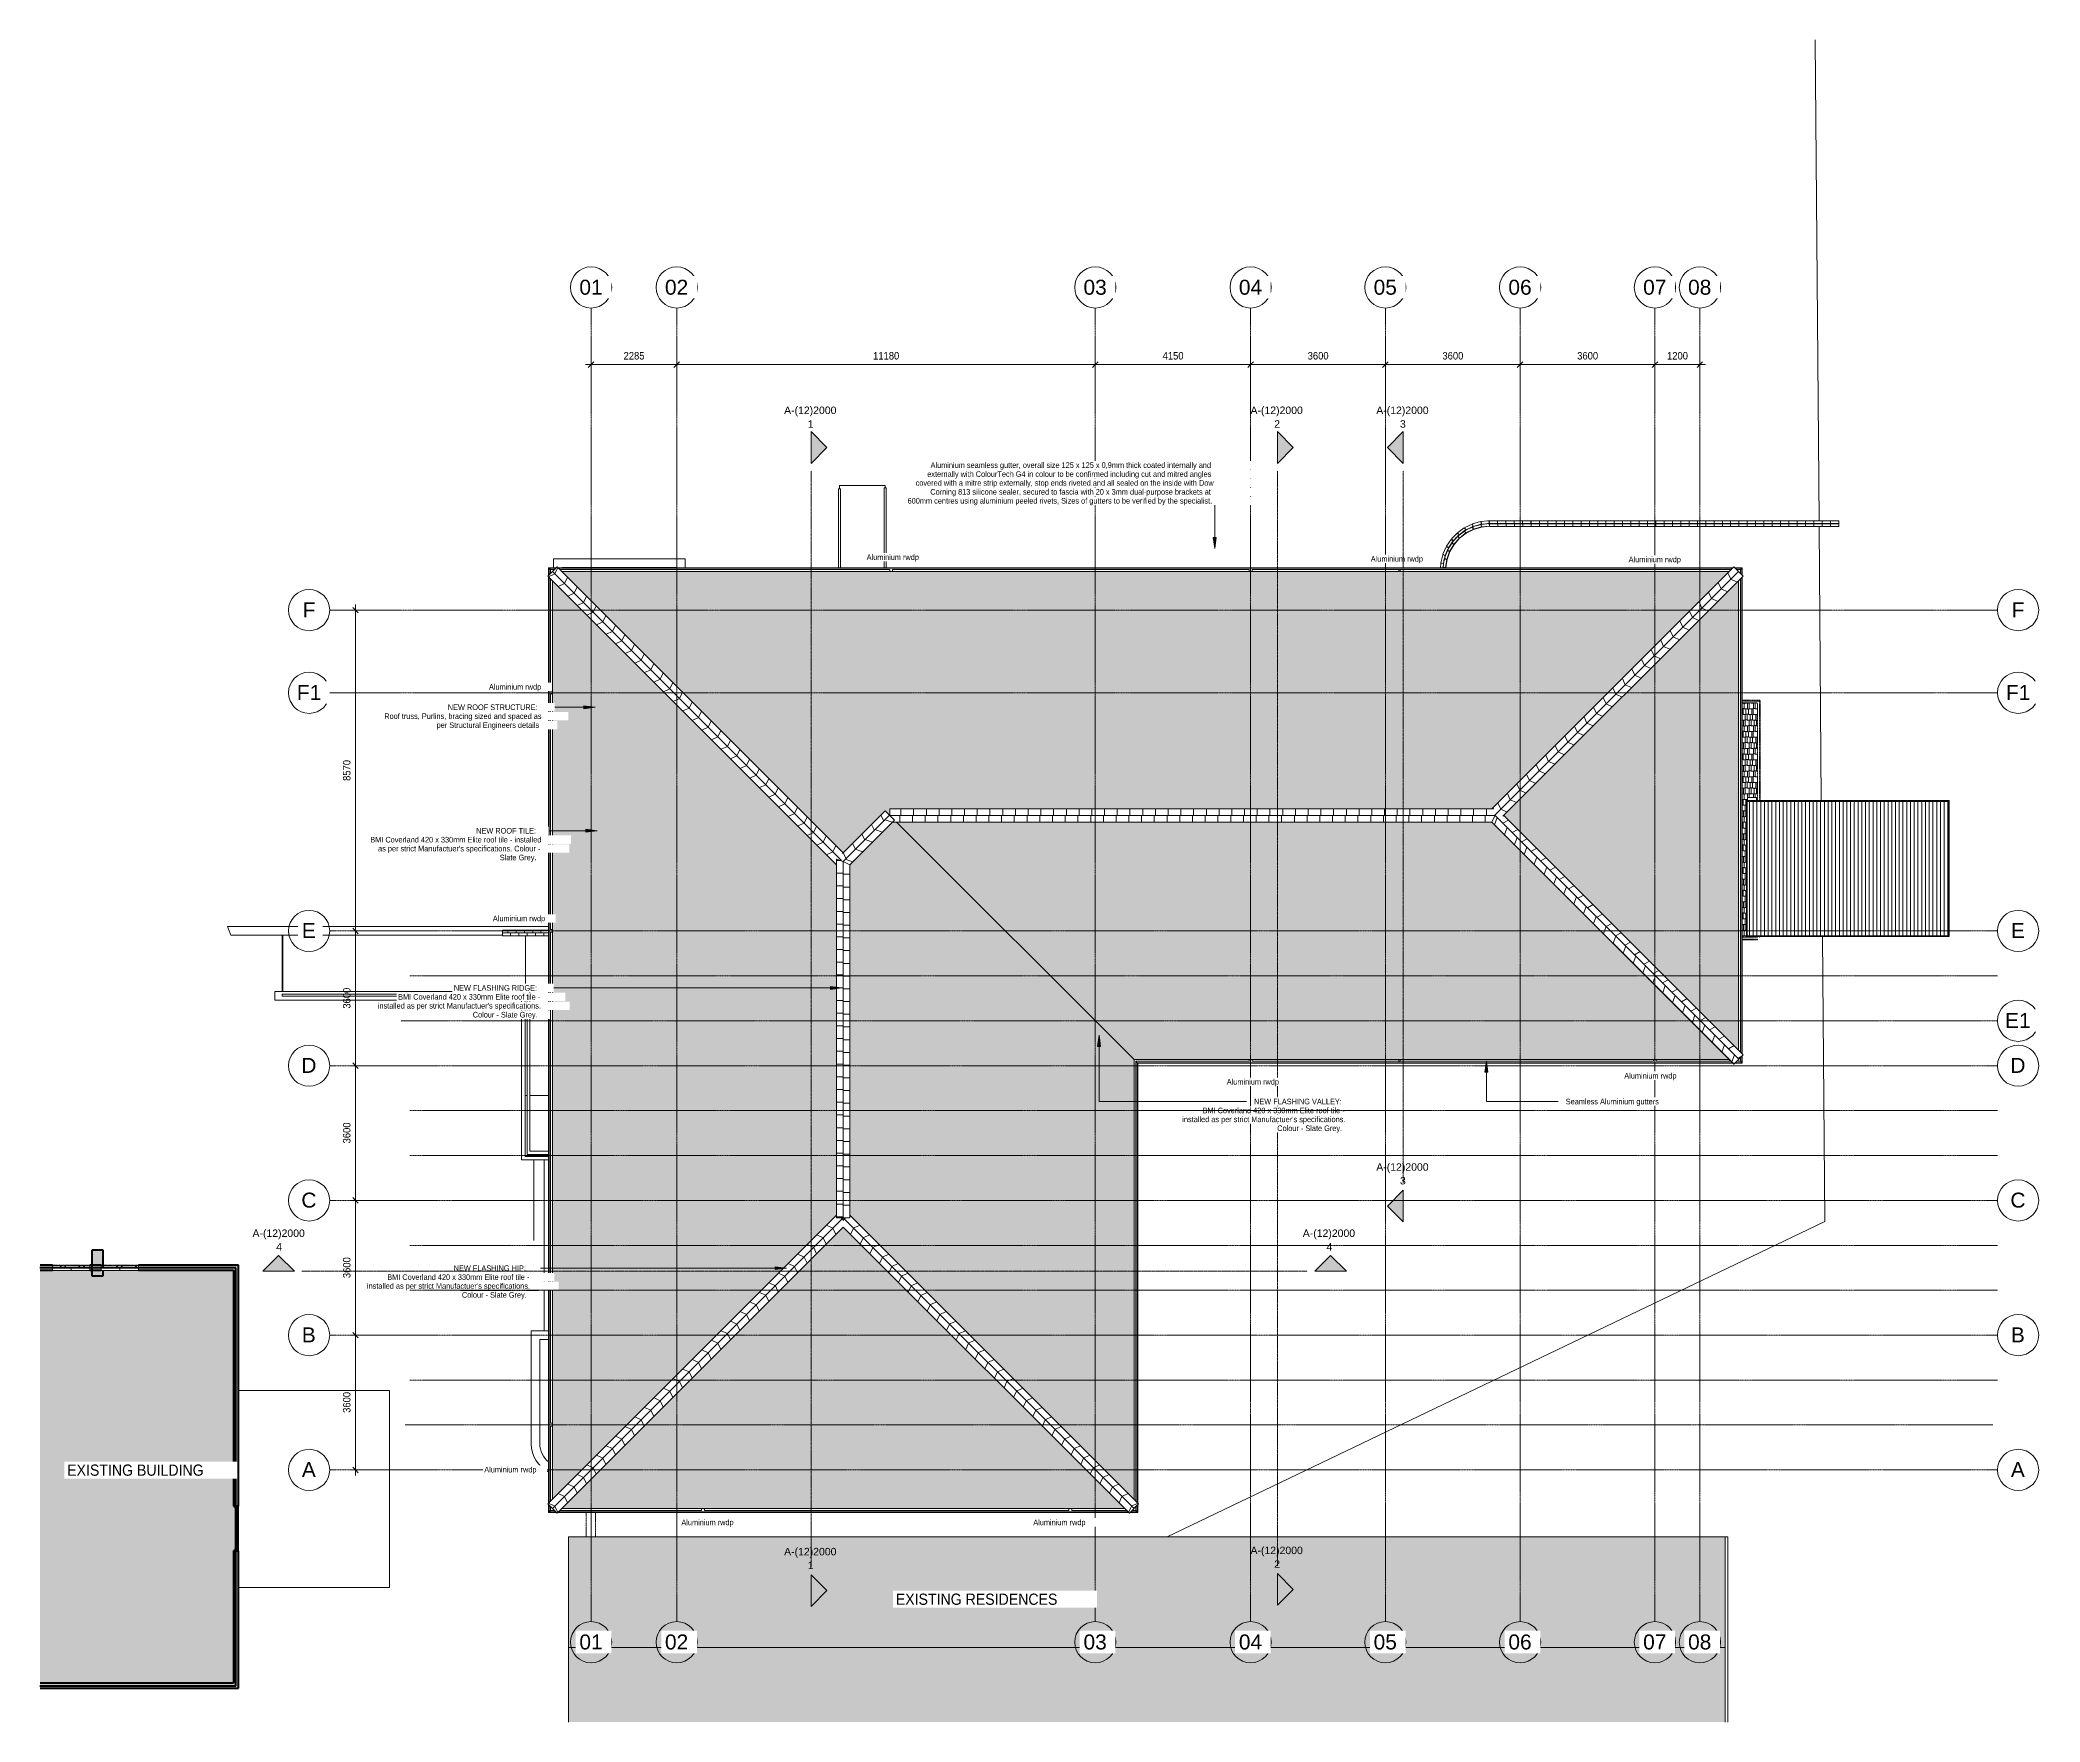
# Model space of a CAD drawing. Header units: millimetres. Extents: x -44849 to 8578, y -28812 to 16131.
import ezdxf

# ---------------------------------------------------------------- set-up
doc = ezdxf.new("R2010")
doc.units = ezdxf.units.MM
for name, pattern in [('1000 Dashed', [2, 1, -1]), ('Dash', [6.35, 3.175, -3.175]), ('Demolished', [7.14375, 4.7625, -2.38125]), ('Grid Line', [22.225, 12.7, -3.175, 3.175, -3.175])]:
    doc.linetypes.add(name, pattern=pattern)
for name, color, linetype, lineweight in [('A-ANNO-DIMS', 211, 'Continuous', 5), ('A-ANNO-DIMS-100', 211, 'Continuous', 5), ('A-DETL-GENF', 92, 'Continuous', 5), ('A-DETL-MEDM', 33, 'Continuous', 18), ('A-FLOR', 192, 'Continuous', 9), ('A-FLOR-HRAL', 11, 'Continuous', 5), ('A-FLOR-LEVL', 51, 'Continuous', 5), ('A-GENM', 13, 'Demolished', 5), ('A-GLAZ', 151, 'Demolished', 5), ('A-GLAZ-CURT', 52, 'Continuous', 9), ('A-GLAZ-CWMG', 51, 'Continuous', 9), ('A-ROOF', 132, 'Demolished', 5), ('A-ROOF-OTLN', 132, 'Demolished', 5), ('A-ROOF-PATT', 132, 'Dash', 5), ('A-WALL', 113, 'Continuous', 9), ('A-WALL-PATT', 111, 'Continuous', 9), ('C-TOPO', 7, 'Continuous', 5), ('C-TOPO-MAJR', 7, 'Continuous', 18), ('G-ANNO-SYMB', 111, 'Continuous', 5), ('G-ANNO-TEXT', 231, 'Continuous', 5), ('I-WALL', 2, 'Continuous', 9), ('S-BEAM', 12, 'Continuous', 5), ('S-GRID', 1, 'Continuous', 5), ('S-GRID-IDEN', 1, 'Continuous', 5), ('S-STRS', 31, 'Continuous', 5)]:
    doc.layers.add(name, color=color, linetype=linetype, lineweight=lineweight)
doc.styles.add('Arial', font='arial.ttf', dxfattribs={"height": 200})
doc.styles.add('Arial_1', font='arial.ttf', dxfattribs={"height": 400})
doc.styles.add('Arial_2', font='arial.ttf', dxfattribs={"width": 0.9, "height": 150})
doc.styles.add('Arial_3', font='arial.ttf', dxfattribs={"width": 0.9, "height": 300})
doc.styles.add('Arial_4', font='arial.ttf', dxfattribs={"width": 0.9, "height": 200})
doc.dimstyles.new('SVA_blue_-_2_0mm_Arial', dxfattribs={"dimscale": 304.8, "dimtxt": 204.05188, "dimasz": 0.492126, "dimexe": 0.492126, "dimexo": 0.0625, "dimgap": 0.246063, "dimtad": 1, "dimdec": 0, "dimrnd": 5, "dimzin": 0, "dimdsep": 46, "dimtxsty": 'Arial_4', "dimblk1": 'OBLIQUE', "dimblk2": 'OBLIQUE', "dimsah": 1, "dimcen": 0.09, "dimdle": 0.492126, "dimazin": 0, "dimtfac": 1, "dimtdec": 4, "dimtix": 1, "dimtmove": 0, "dimatfit": 3, "dimfxl": 1.968504, "dimfxlon": 1, "dimtvp": 1, "dimtolj": 1, "dimtzin": 0, "dimarcsym": 2})
pattern_1 = [(225, (-42714.7, -16673.01), (112.2532, -112.2532), []), (315, (-42714.7, -16673.01), (336.7596, -112.2532), [396.875, -238.125])]
pattern_2 = [(0, (0, 0), (406.4, 101.6), [33.528, -271.272, 33.528, -271.272, -1625.6]), (0, (0, 0), (406.4, 101.6), [-609.6, 33.528, -576.072, 33.528, -271.272, -711.2]), (0, (0, 0), (406.4, 101.6), [-1524, 33.528, -169.672, 33.528, -474.472]), (120, (152.4, 50.8), (-291.18818, 301.15272), [33.528, -271.272, 33.528, -271.272, -1625.6]), (120, (152.4, 50.8), (-291.18818, 301.15272), [-609.6, 33.528, -576.072, 33.528, -271.272, -711.2]), (120, (152.4, 50.8), (-291.18818, 301.15272), [-1524, 33.528, -169.672, 33.528, -474.472]), (240, (203.2, 254), (-115.21182, -402.75272), [33.528, -271.272, 33.528, -271.272, -1625.6]), (240, (203.2, 254), (-115.21182, -402.75272), [-609.6, 33.528, -576.072, 33.528, -271.272, -711.2]), (240, (203.2, 254), (-115.21182, -402.75272), [-1524, 33.528, -169.672, 33.528, -474.472])]
pattern_3 = [(45, (0, 0), (-251.4472, 251.4472), []), (45, (0, 381), (-251.4472, 251.4472), [])]

msp = doc.modelspace()

# ---------------------------------------------------------------- texts
at = {"layer": 'G-ANNO-SYMB', "char_height": 200, "attachment_point": 1, "style": 'Arial'}
for s, insert, width in [('A-(12)2000', (-24970.7, 6336.1), 1723.628), ('1', (-24337.5, 5970.7), 192.405), ('A-(12)2000', (-12511.7, 6336.1), 1723.628), ('2', (-11878.4, 5970.7), 192.405), ('A-(12)2000', (-9151.9, 6336.1), 1723.628), ('3', (-8518.6, 5970.7), 192.405), ('A-(12)2000', (-9151.9, -13882.8), 1723.628), ('3', (-8518.6, -14248.2), 192.405), ('A-(12)2000', (-39171.9, -15651.7), 1723.628), ('4', (-38538.6, -16017), 192.405), ('A-(12)2000', (-11115.6, -15651.7), 1723.628), ('4', (-10482.4, -16017), 192.405), ('A-(12)2000', (-24970.7, -24158.9), 1723.628), ('1', (-24337.5, -24524.2), 192.405), ('A-(12)2000', (-12511.7, -24126.7), 1723.628), ('2', (-11878.4, -24492), 192.405)]:
    msp.add_mtext(s, dxfattribs=dict(at, insert=insert, width=width))

# ---------------------------------------------------------------- blocks, each defined once
blk = doc.blocks.new('Generic Models 1 - Generic Models 1-810741-NEW PROPOSED ROOF PLAN')
at = {"layer": 'A-GENM', "linetype": 'Continuous', "lineweight": 9}
blk.add_hatch(color=10, dxfattribs=at).paths.add_polyline_path([(-39615, -27842), (-39615, -16673), (-42259, -16673), (-42259, -16683), (-42244, -16683), (-42238, -16685), (-42238, -16687), (-42215, -16688), (-42215, -16744), (-43215, -16744), (-43215, -16688), (-43192, -16687), (-43192, -16685), (-43185, -16683), (-43152, -16683), (-43152, -16688), (-42973, -16688), (-42973, -16683), (-42956, -16683), (-42956, -16688), (-42759, -16687), (-42759, -16683), (-42725, -16683), (-42719, -16685), (-42719, -16687), (-42711, -16687), (-42711, -16685), (-42704, -16683), (-42671, -16683), (-42671, -16673), (-44059, -16673), (-44059, -16683), (-44023, -16684), (-44019, -16685), (-44019, -16687), (-44011, -16687), (-44011, -16685), (-44004, -16683), (-43971, -16683), (-43971, -16688), (-43773, -16688), (-43773, -16683), (-43756, -16683), (-43756, -16688), (-43578, -16687), (-43578, -16683), (-43544, -16683), (-43538, -16685), (-43538, -16687), (-43515, -16688), (-43515, -16744), (-44515, -16744), (-44515, -16688), (-44492, -16687), (-44492, -16685), (-44485, -16683), (-44471, -16683), (-44471, -16673), (-44849, -16673), (-44849, -27842)])
at = {"layer": 'A-GENM', "color": 254, "linetype": 'Continuous', "lineweight": 40}
for p, q in [((-44471, -16673), (-44849, -16673)), ((-42671, -16673), (-44059, -16673)), ((-39615, -16673), (-42259, -16673)), ((-39615, -27842), (-39615, -16673)), ((-44849, -27842), (-39615, -27842))]:
    blk.add_line(p, q, dxfattribs=at)
blk = doc.blocks.new('Durowin 1854 x 1022 NG2ND52 - NG2ND52 2-871621-NEW PROPOSED ROOF PLAN')
at = {"layer": 'A-GLAZ', "linetype": 'Continuous'}
for p, q in [((-500, 15), (-500, 71)), ((-500, 71), (0, 71)), ((0, 15), (-500, 15)), ((-456, 15), (-456, -16)), ((-44, -16), (-44, 15)), ((0, 71), (0, 15)), ((0, 15), (0, 71)), ((0, 71), (500, 71)), ((500, 15), (0, 15)), ((500, 71), (500, 15)), ((-44, -16), (-456, -16))]:
    blk.add_line(p, q, dxfattribs=at)
blk = doc.blocks.new('Durowin 1854 x 1022 NG2ND52 - NG2ND52 2-871831-NEW PROPOSED ROOF PLAN')
at = {"layer": 'A-GLAZ', "linetype": 'Continuous'}
for p, q in [((-456, 16), (-44, 16)), ((-456, 16), (-456, -15)), ((-44, -15), (-44, 16)), ((-500, -71), (-500, -15)), ((-500, -15), (0, -15)), ((0, -71), (-500, -71)), ((0, -15), (0, -71)), ((0, -71), (0, -15)), ((0, -15), (500, -15)), ((500, -71), (0, -71)), ((500, -15), (500, -71))]:
    blk.add_line(p, q, dxfattribs=at)
blk = doc.blocks.new('Durowin 1854 x 1022 NG2ND52 - NG2ND52 2-V1-NEW PROPOSED ROOF PLAN')
at = {"layer": 'A-DETL-GENF'}
h = blk.add_hatch(dxfattribs=at)
h.set_pattern_fill('FP_5', color=256, style=0, pattern_type=2)
h.set_pattern_definition(pattern_1)
h.paths.add_polyline_path([(-470, 15), (-470, 14), (-477, 14), (-477, 12), (-471, 10), (-456, 10), (-456, 15), (-470, 15)])
h = blk.add_hatch(dxfattribs=at)
h.set_pattern_fill('FP_5', color=256, style=0, pattern_type=2)
h.set_pattern_definition(pattern_1)
h.paths.add_polyline_path([(11, 15), (11, 14), (4, 14), (4, 12), (10, 10), (44, 10), (44, 15), (11, 15)])
h = blk.add_hatch(dxfattribs=at)
h.set_pattern_fill('FP_5', color=256, style=0, pattern_type=2)
h.set_pattern_definition(pattern_1)
h.paths.add_polyline_path([(258, 15), (241, 15), (241, 10), (258, 10)])
h = blk.add_hatch(dxfattribs=at)
h.set_pattern_fill('FP_5', color=256, style=0, pattern_type=2)
h.set_pattern_definition(pattern_1)
h.paths.add_polyline_path([(470, 15), (437, 15), (437, 10), (471, 10), (477, 12), (477, 14), (470, 14)])
for p, q in [((-470, 14), (-477, 14)), ((-477, 14), (-477, 12)), ((-477, 12), (-471, 10)), ((-471, 10), (-456, 10)), ((-10, 10), (-44, 10)), ((-11, 14), (-4, 14)), ((-4, 12), (-10, 10)), ((-4, 14), (-4, 12)), ((11, 14), (4, 14)), ((4, 14), (4, 12)), ((4, 12), (10, 10)), ((10, 10), (44, 10)), ((44, 10), (44, 15)), ((44, 10), (241, 10)), ((258, 10), (437, 10)), ((437, 10), (437, 15)), ((471, 10), (437, 10)), ((470, 14), (477, 14)), ((477, 12), (471, 10)), ((477, 14), (477, 12))]:
    blk.add_line(p, q, dxfattribs=at)
at = {"layer": 'A-DETL-MEDM'}
for p, q in [((241, 10), (241, 15)), ((258, 10), (241, 10)), ((258, 15), (258, 10))]:
    blk.add_line(p, q, dxfattribs=at)
blk = doc.blocks.new('Durowin 1854 x 1022 NG2ND52 - NG2ND52 2-V2-NEW PROPOSED ROOF PLAN')
at = {"layer": 'A-DETL-GENF'}
for p, q in [((-477, -12), (-471, -10)), ((-477, -14), (-477, -12)), ((-470, -14), (-477, -14)), ((-471, -10), (-456, -10)), ((-10, -10), (-44, -10)), ((-11, -14), (-4, -14)), ((-4, -12), (-10, -10)), ((-4, -14), (-4, -12)), ((4, -12), (10, -10)), ((4, -14), (4, -12)), ((11, -14), (4, -14)), ((10, -10), (44, -10)), ((44, -10), (241, -10)), ((44, -10), (44, -15)), ((258, -10), (437, -10)), ((471, -10), (437, -10)), ((437, -10), (437, -15)), ((470, -14), (477, -14)), ((477, -12), (471, -10)), ((477, -14), (477, -12))]:
    blk.add_line(p, q, dxfattribs=at)
at = {"layer": 'A-DETL-MEDM'}
for p, q in [((258, -10), (241, -10)), ((241, -10), (241, -15)), ((258, -15), (258, -10))]:
    blk.add_line(p, q, dxfattribs=at)
blk = doc.blocks.new('Glazed Panel - Sheerclip15 - Glazing Bead Edge - Glazed Panel-889714-NEW PROPOSED ROOF PLAN')
at = {"layer": 'A-GLAZ-CURT'}
h = blk.add_hatch(color=10, dxfattribs=at)
h.paths.add_polyline_path([(-573, 17), (-573, 4), (-554, 4), (-567, 17)])
h.paths.add_polyline_path([(554, 4), (573, 4), (573, 17), (567, 17)])
blk.add_hatch(color=10, dxfattribs=at).paths.add_polyline_path([(-570, -6), (570, -6), (570, 0), (-570, 0)])
h = blk.add_hatch(color=10, dxfattribs=at)
h.paths.add_polyline_path([(-570, -12), (-555, -12), (-556, -10), (-570, -10)])
h.paths.add_polyline_path([(555, -12), (570, -12), (570, -10), (556, -10)])
at = {"layer": 'A-GLAZ-CURT', "color": 254, "lineweight": 40}
for p, q in [((-567, 17), (-573, 17)), ((-573, 17), (-573, 4)), ((-573, 4), (-554, 4)), ((570, 0), (-570, 0)), ((-570, 0), (-570, -6)), ((-554, 4), (-567, 17)), ((567, 17), (554, 4)), ((554, 4), (573, 4)), ((573, 17), (567, 17)), ((570, -6), (570, 0)), ((573, 4), (573, 17)), ((-570, -6), (570, -6)), ((-556, -10), (-570, -10)), ((-570, -10), (-570, -12)), ((-570, -12), (-555, -12)), ((-555, -9), (-556, -9)), ((-556, -9), (-556, -10)), ((-555, -12), (-555, -9)), ((555, -9), (555, -12)), ((556, -9), (555, -9)), ((555, -12), (570, -12)), ((556, -10), (556, -9)), ((570, -10), (556, -10)), ((570, -12), (570, -10))]:
    blk.add_line(p, q, dxfattribs=at)
at = {"layer": 'A-GLAZ-CURT', "color": 9}
for p, q in [((-555, -9), (-555, -12)), ((555, -9), (-555, -9)), ((-555, -12), (555, -12)), ((555, -12), (555, -9))]:
    blk.add_line(p, q, dxfattribs=at)
blk = doc.blocks.new('Rectangular Mullion - Sheerclip 15 - 75x50 Aluminium Top and Side A Edge Frame-889555-NEW PROPOSED ROOF PLAN')
at = {"layer": 'A-GLAZ-CWMG'}
blk.add_hatch(color=10, dxfattribs=at).paths.add_polyline_path([(-30, -37), (-30, 38), (0, 38), (0, 22), (-5, 22), (-5, -22), (0, -22), (0, -37)])
at = {"layer": 'A-GLAZ-CWMG', "color": 254, "lineweight": 40}
for p, q in [((-30, -37), (-30, 38)), ((-30, 38), (0, 38)), ((0, 22), (-5, 22)), ((-5, 22), (-5, -22)), ((0, 38), (0, 22)), ((0, -37), (-30, -37)), ((-5, -22), (0, -22)), ((0, -22), (0, -37))]:
    blk.add_line(p, q, dxfattribs=at)
blk = doc.blocks.new('Rectangular Mullion - Sheerclip 15 - 75x50 Aluminium Bottom Side B Edge Frame-889558-NEW PROPOSED ROOF PLAN')
at = {"layer": 'A-GLAZ-CWMG'}
blk.add_hatch(color=10, dxfattribs=at).paths.add_polyline_path([(0, -37), (0, -22), (-4, -22), (-4, 22), (0, 22), (0, 38), (-30, 38), (-30, -37)])
at = {"layer": 'A-GLAZ-CWMG', "color": 254, "lineweight": 40}
for p, q in [((-30, 38), (-30, -37)), ((0, 38), (-30, 38)), ((-4, -22), (-4, 22)), ((-4, 22), (0, 22)), ((0, 22), (0, 38)), ((-30, -37), (0, -37)), ((0, -22), (-4, -22)), ((0, -37), (0, -22))]:
    blk.add_line(p, q, dxfattribs=at)
blk = doc.blocks.new('Rectangular Mullion - Sheerclip 15 - 75x50 Aluminium Mid Frame-889711-NEW PROPOSED ROOF PLAN')
at = {"layer": 'A-GLAZ-CWMG', "color": 9}
blk.add_line((-39577, -24212), (-39577, -23072), dxfattribs=at)
blk = doc.blocks.new('The BREEZEBLOCK Family1 - The BREEZEBLOCK Family1-1267691-NEW PROPOSED ROOF PLAN')
at = {"layer": 'A-GLAZ-CURT', "lineweight": 5}
for p, q in [((-111, 3), (-111, 73)), ((111, 73), (111, 3))]:
    blk.add_line(p, q, dxfattribs=at)
blk = doc.blocks.new('System Panel - Glazed-1095955-NEW PROPOSED ROOF PLAN')
at = {"layer": 'A-GLAZ-CURT', "lineweight": 5}
blk.add_hatch(color=256, dxfattribs=at).paths.add_polyline_path([(41, 3), (-43, 3), (-43, -3), (43, -3), (43, 3)])
for p, q in [((-43, 3), (43, 3)), ((-43, 3), (-43, -3)), ((43, 3), (43, -3)), ((43, -3), (-43, -3))]:
    blk.add_line(p, q, dxfattribs=at)
blk = doc.blocks.new('The BREEZEBLOCK Family1 - The BREEZEBLOCK Family1-V3-NEW PROPOSED ROOF PLAN')
at = {"layer": 'A-GLAZ-CURT', "lineweight": 5}
for p, q in [((-111, 3), (-111, 73)), ((111, 69), (111, 3))]:
    blk.add_line(p, q, dxfattribs=at)
blk = doc.blocks.new('System Panel - Glazed-1053836-NEW PROPOSED ROOF PLAN')
at = {"layer": 'A-GLAZ-CURT', "lineweight": 5}
blk.add_hatch(color=256, dxfattribs=at).paths.add_polyline_path([(-24, 3), (-24, -3), (24, -3), (24, 3)])
for p, q in [((-24, 3), (24, 3)), ((-24, 3), (-24, -3)), ((24, 3), (24, -3)), ((24, -3), (-24, -3))]:
    blk.add_line(p, q, dxfattribs=at)
blk = doc.blocks.new('The BREEZEBLOCK Family1 - The BREEZEBLOCK Family1-1267692-NEW PROPOSED ROOF PLAN')
at = {"layer": 'A-GLAZ-CURT', "lineweight": 5}
for p, q in [((-111, -69), (-111, -3)), ((111, -73), (-61, -73)), ((111, -3), (111, -73))]:
    blk.add_line(p, q, dxfattribs=at)
blk = doc.blocks.new('The BREEZEBLOCK Family1 - The BREEZEBLOCK Family1-1267693-NEW PROPOSED ROOF PLAN')
at = {"layer": 'A-GLAZ-CURT', "lineweight": 5}
for p, q in [((-111, -73), (-111, -3)), ((111, -73), (-111, -73)), ((111, -3), (111, -73))]:
    blk.add_line(p, q, dxfattribs=at)
blk = doc.blocks.new('The BREEZEBLOCK Family1 - The BREEZEBLOCK Family1-V4-NEW PROPOSED ROOF PLAN')
at = {"layer": 'A-GLAZ-CURT', "lineweight": 5}
for p, q in [((-111, -73), (-111, -3)), ((111, -73), (-111, -73)), ((111, -4), (111, -73))]:
    blk.add_line(p, q, dxfattribs=at)
blk = doc.blocks.new('The BREEZEBLOCK Family1 - The BREEZEBLOCK Family1-V5-NEW PROPOSED ROOF PLAN')
at = {"layer": 'A-GLAZ-CURT', "lineweight": 5}
for p, q in [((-111, -73), (-111, -3)), ((111, -73), (-111, -73)), ((111, -3), (111, -73))]:
    blk.add_line(p, q, dxfattribs=at)
blk = doc.blocks.new('The BREEZEBLOCK Family1 - The BREEZEBLOCK Family1-1267694-NEW PROPOSED ROOF PLAN')
at = {"layer": 'A-GLAZ-CURT', "lineweight": 5}
for p, q in [((-88, -73), (-88, -3)), ((29, -73), (-88, -73))]:
    blk.add_line(p, q, dxfattribs=at)
blk = doc.blocks.new('System Panel - Glazed-1053772-NEW PROPOSED ROOF PLAN')
at = {"layer": 'A-GLAZ-CURT', "lineweight": 5}
blk.add_hatch(color=256, dxfattribs=at).paths.add_polyline_path([(111, 3), (-111, 3), (-111, -3), (111, -3)])
for p, q in [((-111, 3), (111, 3)), ((-111, 3), (-111, -3)), ((111, 3), (111, -3)), ((111, -3), (-111, -3))]:
    blk.add_line(p, q, dxfattribs=at)
blk = doc.blocks.new('System Panel - Glazed-1053709-NEW PROPOSED ROOF PLAN')
at = {"layer": 'A-GLAZ-CURT', "lineweight": 5}
blk.add_hatch(color=256, dxfattribs=at).paths.add_polyline_path([(111, 3), (-111, 3), (-111, -3), (111, -3)])
for p, q in [((-111, 3), (111, 3)), ((-111, 3), (-111, -3)), ((111, 3), (111, -3)), ((111, -3), (-111, -3))]:
    blk.add_line(p, q, dxfattribs=at)
blk = doc.blocks.new('System Panel - Glazed-1053773-NEW PROPOSED ROOF PLAN')
at = {"layer": 'A-GLAZ-CURT', "lineweight": 5}
blk.add_hatch(color=256, dxfattribs=at).paths.add_polyline_path([(23, 3), (-88, 3), (-88, -3), (24, -3)])
for p, q in [((-88, 3), (23, 3)), ((-88, 3), (-88, -3)), ((24, -3), (-88, -3))]:
    blk.add_line(p, q, dxfattribs=at)
blk = doc.blocks.new('System Panel - Glazed-1053848-NEW PROPOSED ROOF PLAN')
at = {"layer": 'A-GLAZ-CURT', "lineweight": 5}
blk.add_hatch(color=256, dxfattribs=at).paths.add_polyline_path([(-37, 3), (-111, 3), (-111, -3), (111, -3), (111, 3), (67, 3)])
for p, q in [((-111, 3), (111, 3)), ((-111, 3), (-111, -3)), ((111, 3), (111, -3)), ((111, -3), (-111, -3))]:
    blk.add_line(p, q, dxfattribs=at)
blk = doc.blocks.new('The BREEZEBLOCK Family1 - The BREEZEBLOCK Family1-V6-NEW PROPOSED ROOF PLAN')
at = {"layer": 'A-GLAZ-CURT', "lineweight": 5}
for p, q in [((111, -73), (-94, -73)), ((111, -3), (111, -73))]:
    blk.add_line(p, q, dxfattribs=at)
blk = doc.blocks.new('The BREEZEBLOCK Family1 - The BREEZEBLOCK Family1-1267695-NEW PROPOSED ROOF PLAN')
at = {"layer": 'A-GLAZ-CURT', "lineweight": 5}
for p, q in [((-70, -73), (-70, -3)), ((70, -73), (-70, -73)), ((70, -3), (70, -73))]:
    blk.add_line(p, q, dxfattribs=at)
blk = doc.blocks.new('System Panel - Glazed-V7-NEW PROPOSED ROOF PLAN')
at = {"layer": 'A-GLAZ-CURT', "lineweight": 5}
blk.add_hatch(color=256, dxfattribs=at).paths.add_polyline_path([(-65, 0), (-94, 0), (-94, -3), (111, -3), (111, 0), (-54, 0)])
for p, q in [((111, 0), (111, -3)), ((111, -3), (-94, -3))]:
    blk.add_line(p, q, dxfattribs=at)
blk = doc.blocks.new('System Panel - Glazed-V8-NEW PROPOSED ROOF PLAN')
at = {"layer": 'A-GLAZ-CURT', "lineweight": 5}
blk.add_hatch(color=256, dxfattribs=at).paths.add_polyline_path([(-65, 0), (-111, 0), (-111, -3), (111, -3), (111, 0), (-54, 0)])
for p, q in [((-111, 0), (-111, -3)), ((111, 0), (111, -3)), ((111, -3), (-111, -3))]:
    blk.add_line(p, q, dxfattribs=at)
blk = doc.blocks.new('System Panel - Glazed-1262000-NEW PROPOSED ROOF PLAN')
at = {"layer": 'A-GLAZ-CURT', "lineweight": 5}
blk.add_hatch(color=256, dxfattribs=at).paths.add_polyline_path([(5, 0), (-70, 0), (-70, -3), (70, -3), (70, 0), (39, 0)])
for p, q in [((-70, 0), (-70, -3)), ((70, 0), (70, -3)), ((70, -3), (-70, -3))]:
    blk.add_line(p, q, dxfattribs=at)
blk = doc.blocks.new('System Panel - Glazed-1093574-NEW PROPOSED ROOF PLAN')
at = {"layer": 'A-GLAZ-CURT', "lineweight": 5}
blk.add_hatch(color=256, dxfattribs=at).paths.add_polyline_path([(91, 3), (-19, 3), (-19, 0), (111, 0), (111, 3)])
for p, q in [((-19, 3), (111, 3)), ((111, 3), (111, 0))]:
    blk.add_line(p, q, dxfattribs=at)
blk = doc.blocks.new('System Panel - Glazed-V9-NEW PROPOSED ROOF PLAN')
at = {"layer": 'A-GLAZ-CURT', "lineweight": 5}
blk.add_hatch(color=256, dxfattribs=at).paths.add_polyline_path([(80, 3), (-111, 3), (-111, 0), (111, 0), (111, 3), (91, 3)])
for p, q in [((-111, 3), (111, 3)), ((-111, 3), (-111, 0)), ((111, 3), (111, 0))]:
    blk.add_line(p, q, dxfattribs=at)
blk = doc.blocks.new('System Panel - Glazed-1266619-NEW PROPOSED ROOF PLAN')
at = {"layer": 'A-GLAZ-CURT', "lineweight": 5}
blk.add_hatch(color=256, dxfattribs=at).paths.add_polyline_path([(21, 3), (-107, 3), (-107, 0), (107, 0), (107, 3), (42, 3)])
for p, q in [((-107, 3), (107, 3)), ((-107, 3), (-107, 0)), ((107, 3), (107, 0))]:
    blk.add_line(p, q, dxfattribs=at)
blk = doc.blocks.new('The BREEZEBLOCK Family1 - The BREEZEBLOCK Family1-V10-NEW PROPOSED ROOF PLAN')
at = {"layer": 'A-GLAZ-CURT', "lineweight": 5}
for p, q in [((-111, 73), (111, 73)), ((-111, 3), (-111, 73)), ((111, 73), (111, 3))]:
    blk.add_line(p, q, dxfattribs=at)
blk = doc.blocks.new('The BREEZEBLOCK Family1 - The BREEZEBLOCK Family1-V11-NEW PROPOSED ROOF PLAN')
at = {"layer": 'A-GLAZ-CURT', "lineweight": 5}
for p, q in [((-111, 73), (111, 73)), ((-111, 3), (-111, 73)), ((111, 73), (111, 69)), ((111, 65), (111, 3))]:
    blk.add_line(p, q, dxfattribs=at)
blk = doc.blocks.new('The BREEZEBLOCK Family1 - The BREEZEBLOCK Family1-V12-NEW PROPOSED ROOF PLAN')
at = {"layer": 'A-GLAZ-CURT', "lineweight": 5}
for p, q in [((-111, -62), (-111, -3)), ((-106, -73), (-111, -73)), ((111, -3), (111, -66))]:
    blk.add_line(p, q, dxfattribs=at)
blk = doc.blocks.new('The BREEZEBLOCK Family1 - The BREEZEBLOCK Family1-V13-NEW PROPOSED ROOF PLAN')
at = {"layer": 'A-GLAZ-CURT', "lineweight": 5}
for p, q in [((-111, -65), (-111, -3)), ((-44, -73), (-111, -73)), ((111, -73), (105, -73)), ((111, -3), (111, -65))]:
    blk.add_line(p, q, dxfattribs=at)
blk = doc.blocks.new('The BREEZEBLOCK Family1 - The BREEZEBLOCK Family1-V14-NEW PROPOSED ROOF PLAN')
at = {"layer": 'A-GLAZ-CURT', "lineweight": 5}
for p, q in [((-111, -65), (-111, -3)), ((-111, -73), (-111, -71)), ((-37, -73), (-111, -73)), ((111, -73), (98, -73)), ((111, -3), (111, -64)), ((111, -71), (111, -73))]:
    blk.add_line(p, q, dxfattribs=at)
blk = doc.blocks.new('The BREEZEBLOCK Family1 - The BREEZEBLOCK Family1-V15-NEW PROPOSED ROOF PLAN')
at = {"layer": 'A-GLAZ-CURT', "lineweight": 5}
for p, q in [((-111, -64), (-111, -3)), ((-111, -73), (-111, -70)), ((-38, -73), (-111, -73)), ((111, -73), (93, -73)), ((111, -3), (111, -64)), ((111, -70), (111, -73))]:
    blk.add_line(p, q, dxfattribs=at)
blk = doc.blocks.new('The BREEZEBLOCK Family1 - The BREEZEBLOCK Family1-V16-NEW PROPOSED ROOF PLAN')
at = {"layer": 'A-GLAZ-CURT', "lineweight": 5}
for p, q in [((-111, -63), (-111, -3)), ((-111, -73), (-111, -70)), ((-41, -73), (-111, -73)), ((111, -73), (85, -73)), ((111, -3), (111, -63)), ((111, -70), (111, -73))]:
    blk.add_line(p, q, dxfattribs=at)
blk = doc.blocks.new('The BREEZEBLOCK Family1 - The BREEZEBLOCK Family1-V17-NEW PROPOSED ROOF PLAN')
at = {"layer": 'A-GLAZ-CURT', "lineweight": 5}
for p, q in [((-111, -63), (-111, -3)), ((-111, -73), (-111, -69)), ((-46, -73), (-111, -73)), ((111, -73), (80, -73)), ((111, -3), (111, -63)), ((111, -69), (111, -73))]:
    blk.add_line(p, q, dxfattribs=at)
blk = doc.blocks.new('The BREEZEBLOCK Family1 - The BREEZEBLOCK Family1-V18-NEW PROPOSED ROOF PLAN')
at = {"layer": 'A-GLAZ-CURT', "lineweight": 5}
for p, q in [((-111, -62), (-111, -3)), ((-111, -73), (-111, -69)), ((-51, -73), (-111, -73)), ((111, -73), (73, -73)), ((111, -3), (111, -62)), ((111, -69), (111, -73))]:
    blk.add_line(p, q, dxfattribs=at)
blk = doc.blocks.new('The BREEZEBLOCK Family1 - The BREEZEBLOCK Family1-V19-NEW PROPOSED ROOF PLAN')
at = {"layer": 'A-GLAZ-CURT', "lineweight": 5}
for p, q in [((-111, -62), (-111, -3)), ((-111, -73), (-111, -69)), ((-57, -73), (-111, -73)), ((111, -73), (80, -73)), ((111, -3), (111, -64)), ((111, -70), (111, -73))]:
    blk.add_line(p, q, dxfattribs=at)
blk = doc.blocks.new('The BREEZEBLOCK Family1 - The BREEZEBLOCK Family1-1267699-NEW PROPOSED ROOF PLAN')
at = {"layer": 'A-GLAZ-CURT', "lineweight": 5}
for p, q in [((-33, -64), (-33, -3)), ((-33, -73), (-33, -70)), ((-29, -73), (-33, -73))]:
    blk.add_line(p, q, dxfattribs=at)
blk = doc.blocks.new('System Panel - Glazed-1098808-NEW PROPOSED ROOF PLAN')
at = {"layer": 'A-GLAZ-CURT', "lineweight": 5}
blk.add_hatch(color=256, dxfattribs=at).paths.add_polyline_path([(-31, 3), (-33, 3), (-33, -3), (-31, -3)])
for p, q in [((-33, 3), (-31, 3)), ((-33, 3), (-33, -3)), ((-31, -3), (-33, -3))]:
    blk.add_line(p, q, dxfattribs=at)
blk = doc.blocks.new('Top Rail Type - Top Rail_Internal_-1115750-NEW PROPOSED ROOF PLAN')
at = {"layer": 'A-FLOR-HRAL'}
for p, q in [((-22298, 4167), (-22298, 2031)), ((-22248, 2031), (-22248, 4167))]:
    blk.add_line(p, q, dxfattribs=at)
at = {"layer": 'A-FLOR-HRAL', "flags": 128}
blk.add_lwpolyline([(-22275, 4167), (-22273, 4167), (-22270, 4167)], dxfattribs=at)
blk = doc.blocks.new('Top Rail Type - Top Rail_Internal_-V20-NEW PROPOSED ROOF PLAN')
at = {"layer": 'A-FLOR-HRAL'}
for p, q in [((-22298, 4167), (-22248, 4167)), ((-22298, 2031), (-22298, 4167)), ((-22248, 2031), (-22248, 4167))]:
    blk.add_line(p, q, dxfattribs=at)
blk = doc.blocks.new('Top Rail Type - Top Rail_Internal_-1115820-NEW PROPOSED ROOF PLAN')
at = {"layer": 'A-FLOR-HRAL'}
for p, q in [((-23515, 4142), (-23515, 2031)), ((-23465, 2031), (-23465, 4142))]:
    blk.add_line(p, q, dxfattribs=at)
at = {"layer": 'A-FLOR-HRAL', "flags": 128}
blk.add_lwpolyline([(-23492, 4142), (-23490, 4142), (-23487, 4142)], dxfattribs=at)
blk = doc.blocks.new('Top Rail Type - Top Rail_Internal_-V21-NEW PROPOSED ROOF PLAN')
at = {"layer": 'A-FLOR-HRAL'}
for p, q in [((-23465, 4142), (-23515, 4142)), ((-23515, 4142), (-23515, 2031)), ((-23465, 4142), (-23465, 2031))]:
    blk.add_line(p, q, dxfattribs=at)
blk = doc.blocks.new('Downpipe - Downpipe-1373825-NEW PROPOSED ROOF PLAN')
at = {"layer": 'A-GENM', "linetype": 'Continuous'}
for p, q in [((-75, 889), (-75, 841)), ((0, 841), (0, 889))]:
    blk.add_line(p, q, dxfattribs=at)
blk = doc.blocks.new('Downpipe - Downpipe-V23-NEW PROPOSED ROOF PLAN')
at = {"layer": 'A-GENM', "linetype": 'Continuous'}
for p, q in [((-75, 874), (-75, 826)), ((0, 826), (0, 874))]:
    blk.add_line(p, q, dxfattribs=at)
blk = doc.blocks.new('The BREEZEBLOCK Family1 - The BREEZEBLOCK Family1-1267704-NEW PROPOSED ROOF PLAN')
at = {"layer": 'A-GLAZ-CURT', "lineweight": 5}
for p, q in [((-19, 0), (111, 0)), ((111, 0), (111, -73)), ((111, -73), (-19, -73))]:
    blk.add_line(p, q, dxfattribs=at)
blk = doc.blocks.new('The BREEZEBLOCK Family1 - The BREEZEBLOCK Family1-V24-NEW PROPOSED ROOF PLAN')
at = {"layer": 'A-GLAZ-CURT', "lineweight": 5}
for p, q in [((-111, 0), (111, 0)), ((-111, -73), (-111, 0)), ((111, 0), (111, -73)), ((111, -73), (-111, -73))]:
    blk.add_line(p, q, dxfattribs=at)
blk = doc.blocks.new('The BREEZEBLOCK Family1 - The BREEZEBLOCK Family1-1267705-NEW PROPOSED ROOF PLAN')
at = {"layer": 'A-GLAZ-CURT', "lineweight": 5}
for p, q in [((-107, 0), (107, 0)), ((-107, -73), (-107, 0)), ((107, 0), (107, -73)), ((107, -73), (-107, -73))]:
    blk.add_line(p, q, dxfattribs=at)
blk = doc.blocks.new('Downpipe - Downpipe-1373795-NEW PROPOSED ROOF PLAN')
at = {"layer": 'A-GENM', "linetype": 'Continuous'}
for p, q in [((-75, -851), (-75, -900)), ((0, -900), (0, -851))]:
    blk.add_line(p, q, dxfattribs=at)
blk = doc.blocks.new('Downpipe - Downpipe-V25-NEW PROPOSED ROOF PLAN')
at = {"layer": 'A-GENM', "linetype": 'Continuous'}
for p, q in [((-75, -825), (-75, -873)), ((0, -873), (0, -825))]:
    blk.add_line(p, q, dxfattribs=at)
blk = doc.blocks.new('Top Rail Type - Top Rail_Internal_-1357121-NEW PROPOSED ROOF PLAN')
at = {"layer": 'A-FLOR-HRAL'}
for p, q in [((-31886, -12076), (-31886, -13701)), ((-31858, -12076), (-31863, -12076)), ((-31836, -13651), (-31836, -12076)), ((-31886, -13701), (-31261, -13701)), ((-31261, -13651), (-31836, -13651))]:
    blk.add_line(p, q, dxfattribs=at)
blk.add_open_spline([(-31863, -13678), (-31863, -13678), (-31862, -13677), (-31861, -13676), (-31859, -13674), (-31858, -13674), (-31858, -13673)], degree=3, knots=[0.4701827, 0.4701827, 0.4701827, 0.4701827, 0.47916667, 0.5, 0.52083333, 0.5298173, 0.5298173, 0.5298173, 0.5298173], dxfattribs=at)
blk = doc.blocks.new('Top Rail Type - Top Rail_Internal_-V26-NEW PROPOSED ROOF PLAN')
at = {"layer": 'A-FLOR-HRAL'}
for p, q in [((-31836, -12076), (-31886, -12076)), ((-31886, -12076), (-31886, -13701)), ((-31836, -12076), (-31836, -13651)), ((-31886, -13701), (-31261, -13701)), ((-31836, -13651), (-31261, -13651))]:
    blk.add_line(p, q, dxfattribs=at)
blk = doc.blocks.new('Top Rail Type - Top Rail_Internal_-1357512-NEW PROPOSED ROOF PLAN')
at = {"layer": 'A-FLOR-HRAL'}
for p, q in [((-31832, -9366), (-38376, -9366)), ((-38376, -9416), (-31886, -9416)), ((-31886, -9419), (-31886, -12076)), ((-31836, -12076), (-31836, -9370))]:
    blk.add_line(p, q, dxfattribs=at)
at = {"layer": 'A-FLOR-HRAL', "flags": 128}
for points in [[(-38376, -9393), (-38376, -9391), (-38376, -9388)], [(-31832, -9366), (-31834, -9367), (-31837, -9369), (-31842, -9373), (-31848, -9378), (-31854, -9384), (-31861, -9391), (-31863, -9393)], [(-31835, -9372), (-31833, -9369), (-31832, -9367), (-31832, -9366)]]:
    blk.add_lwpolyline(points, dxfattribs=at)
blk = doc.blocks.new('Top Rail Type - Top Rail_Internal_-V27-NEW PROPOSED ROOF PLAN')
at = {"layer": 'A-FLOR-HRAL'}
for p, q in [((-38376, -9366), (-38376, -9416)), ((-38376, -9366), (-31861, -9366)), ((-38376, -9416), (-31886, -9416)), ((-31886, -9392), (-31886, -12076)), ((-31869, -9416), (-31861, -9416)), ((-31861, -9366), (-31861, -9416)), ((-31836, -9391), (-31861, -9391)), ((-31836, -9391), (-31836, -12076))]:
    blk.add_line(p, q, dxfattribs=at)
blk = doc.blocks.new('Timber Truss - Timber Truss-1376232-NEW PROPOSED ROOF PLAN')
at = {"layer": 'S-BEAM'}
for p, q in [((-6570, 0), (-6570, -40)), ((-6521, 0), (-6570, 0)), ((6570, 0), (6521, 0)), ((6570, 0), (6570, -40)), ((-6521, -40), (-6570, -40)), ((6570, -40), (6521, -40))]:
    blk.add_line(p, q, dxfattribs=at)
blk = doc.blocks.new('Downpipe - Downpipe-V28-NEW PROPOSED ROOF PLAN')
at = {"layer": 'A-GENM', "linetype": 'Continuous'}
for p, q in [((-75, -850), (-75, -898)), ((0, -898), (0, -850))]:
    blk.add_line(p, q, dxfattribs=at)
blk = doc.blocks.new('Section - SVA_Section Head - Tri Solid-15386-NEW PROPOSED ROOF PLAN')
at = {"layer": 'G-ANNO-SYMB'}
blk.add_hatch(color=256, dxfattribs=at).paths.add_polyline_path([(-10.48, 0), (-6.24, 4.24), (-1.99, 0)])
for p, q in [((-6.24, 4.24), (-10.48, 0)), ((-10.48, 0), (-1.99, 0)), ((-1.99, 0), (-6.24, 4.24))]:
    blk.add_line(p, q, dxfattribs=at)
blk = doc.blocks.new('Grid - M_Grid Head - Circle-13408-NEW PROPOSED ROOF PLAN')
at = {"layer": 'S-GRID-IDEN'}
blk.add_circle((0, 0), 5.5, dxfattribs=at)
blk = doc.blocks.new('DIMBLOCK1-NEW PROPOSED ROOF PLAN')
at = {"layer": 'A-ANNO-DIMS-100'}
for p, q in [((-30126, 7459), (-30126, 8059)), ((-27840, 7459), (-27840, 8059)), ((-30126, 7459), (-30051, 7534)), ((-27840, 7459), (-27765, 7534)), ((-30276, 7459), (-27840, 7459)), ((-30126, 7459), (-30201, 7384)), ((-30126, 7459), (-30126, 7309)), ((-27840, 7459), (-27915, 7384)), ((-27840, 7459), (-27840, 7309))]:
    blk.add_line(p, q, dxfattribs=at)
at = {"layer": 'A-ANNO-DIMS-100', "color": 0, "insert": (-29259, 7793), "char_height": 200, "width": 663.01, "attachment_point": 1, "line_spacing_factor": 0.941778, "style": 'Arial_4'}
blk.add_mtext('2285', dxfattribs=at)
blk = doc.blocks.new('_Oblique')
at = {"color": 0, "linetype": 'ByBlock', "lineweight": -2}
blk.add_line((-0.5, -0.5), (0.5, 0.5), dxfattribs=at)
blk = doc.blocks.new('DIMBLOCK2-NEW PROPOSED ROOF PLAN')
at = {"layer": 'A-ANNO-DIMS-100'}
for p, q in [((-27840, 7459), (-27840, 8059)), ((-16659, 7459), (-16659, 8059)), ((-27840, 7459), (-27765, 7534)), ((-16659, 7459), (-16584, 7534)), ((-27840, 7459), (-27915, 7384)), ((-27840, 7459), (-16659, 7459)), ((-27840, 7459), (-27840, 7309)), ((-16659, 7459), (-16734, 7384)), ((-16659, 7459), (-16659, 7309))]:
    blk.add_line(p, q, dxfattribs=at)
at = {"layer": 'A-ANNO-DIMS-100', "color": 0, "insert": (-22594, 7793), "char_height": 200, "width": 828.76, "attachment_point": 1, "line_spacing_factor": 0.941778, "style": 'Arial_4'}
blk.add_mtext('11180', dxfattribs=at)
blk = doc.blocks.new('DIMBLOCK3-NEW PROPOSED ROOF PLAN')
at = {"layer": 'A-ANNO-DIMS-100'}
for p, q in [((-16659, 7459), (-16659, 8059)), ((-12509, 7459), (-12509, 8059)), ((-16659, 7459), (-16584, 7534)), ((-12509, 7459), (-12434, 7534)), ((-16659, 7459), (-16734, 7384)), ((-16659, 7459), (-12509, 7459)), ((-16659, 7459), (-16659, 7309)), ((-12509, 7459), (-12584, 7384)), ((-12509, 7459), (-12509, 7309))]:
    blk.add_line(p, q, dxfattribs=at)
at = {"layer": 'A-ANNO-DIMS-100', "color": 0, "insert": (-14860, 7793), "char_height": 200, "width": 663.01, "attachment_point": 1, "line_spacing_factor": 0.941778, "style": 'Arial_4'}
blk.add_mtext('4150', dxfattribs=at)
blk = doc.blocks.new('DIMBLOCK4-NEW PROPOSED ROOF PLAN')
at = {"layer": 'A-ANNO-DIMS-100'}
for p, q in [((-12509, 7459), (-12509, 8059)), ((-8909, 7459), (-8909, 8059)), ((-12509, 7459), (-12434, 7534)), ((-8909, 7459), (-8834, 7534)), ((-12509, 7459), (-12584, 7384)), ((-12509, 7459), (-8909, 7459)), ((-12509, 7459), (-12509, 7309)), ((-8909, 7459), (-8984, 7384)), ((-8909, 7459), (-8909, 7309))]:
    blk.add_line(p, q, dxfattribs=at)
at = {"layer": 'A-ANNO-DIMS-100', "color": 0, "insert": (-10985, 7793), "char_height": 200, "width": 663.01, "attachment_point": 1, "line_spacing_factor": 0.941778, "style": 'Arial_4'}
blk.add_mtext('3600', dxfattribs=at)
blk = doc.blocks.new('DIMBLOCK5-NEW PROPOSED ROOF PLAN')
at = {"layer": 'A-ANNO-DIMS-100'}
for p, q in [((-8909, 7459), (-8909, 8059)), ((-5309, 7459), (-5309, 8059)), ((-8909, 7459), (-8834, 7534)), ((-5309, 7459), (-5234, 7534)), ((-8909, 7459), (-8984, 7384)), ((-8909, 7459), (-5309, 7459)), ((-8909, 7459), (-8909, 7309)), ((-5309, 7459), (-5384, 7384)), ((-5309, 7459), (-5309, 7309))]:
    blk.add_line(p, q, dxfattribs=at)
at = {"layer": 'A-ANNO-DIMS-100', "color": 0, "insert": (-7385, 7793), "char_height": 200, "width": 663.01, "attachment_point": 1, "line_spacing_factor": 0.941778, "style": 'Arial_4'}
blk.add_mtext('3600', dxfattribs=at)
blk = doc.blocks.new('DIMBLOCK6-NEW PROPOSED ROOF PLAN')
at = {"layer": 'A-ANNO-DIMS-100'}
for p, q in [((-5309, 7459), (-5309, 8059)), ((-1709, 7459), (-1709, 8059)), ((-5309, 7459), (-5234, 7534)), ((-1709, 7459), (-1634, 7534)), ((-5309, 7459), (-5384, 7384)), ((-5309, 7459), (-1709, 7459)), ((-5309, 7459), (-5309, 7309)), ((-1709, 7459), (-1784, 7384)), ((-1709, 7459), (-1709, 7309))]:
    blk.add_line(p, q, dxfattribs=at)
at = {"layer": 'A-ANNO-DIMS-100', "color": 0, "insert": (-3785, 7793), "char_height": 200, "width": 663.01, "attachment_point": 1, "line_spacing_factor": 0.941778, "style": 'Arial_4'}
blk.add_mtext('3600', dxfattribs=at)
blk = doc.blocks.new('DIMBLOCK7-NEW PROPOSED ROOF PLAN')
at = {"layer": 'A-ANNO-DIMS-100'}
for p, q in [((-1709, 7459), (-1709, 8059)), ((-509, 7459), (-509, 8059)), ((-1709, 7459), (-1634, 7534)), ((-509, 7459), (-434, 7534)), ((-1709, 7459), (-1784, 7384)), ((-1709, 7459), (-359, 7459)), ((-1709, 7459), (-1709, 7309)), ((-509, 7459), (-584, 7384)), ((-509, 7459), (-509, 7309))]:
    blk.add_line(p, q, dxfattribs=at)
at = {"layer": 'A-ANNO-DIMS-100', "color": 0, "insert": (-1385, 7793), "char_height": 200, "width": 663.01, "attachment_point": 1, "line_spacing_factor": 0.941778, "style": 'Arial_4'}
blk.add_mtext('1200', dxfattribs=at)
blk = doc.blocks.new('DIMBLOCK8-NEW PROPOSED ROOF PLAN')
at = {"layer": 'A-ANNO-DIMS-100'}
for p, q in [((-36420, 896), (-36570, 896)), ((-36420, 896), (-36495, 971)), ((-36420, 1046), (-36420, -7676)), ((-36420, 896), (-36345, 821)), ((-36420, 896), (-35820, 896)), ((-36420, -7676), (-36570, -7676)), ((-36420, -7676), (-36495, -7601)), ((-36420, -7676), (-36345, -7751)), ((-36420, -7676), (-35820, -7676))]:
    blk.add_line(p, q, dxfattribs=at)
at = {"layer": 'A-ANNO-DIMS-100', "color": 0, "insert": (-36755, -3666), "char_height": 200, "width": 663.01, "attachment_point": 1, "rotation": 90, "line_spacing_factor": 0.941778, "style": 'Arial_4'}
blk.add_mtext('8570', dxfattribs=at)
blk = doc.blocks.new('DIMBLOCK9-NEW PROPOSED ROOF PLAN')
at = {"layer": 'A-ANNO-DIMS-100'}
for p, q in [((-36420, -7676), (-36570, -7676)), ((-36420, -7676), (-36495, -7601)), ((-36420, -7676), (-36420, -11276)), ((-36420, -7676), (-36345, -7751)), ((-36420, -7676), (-35820, -7676)), ((-36420, -11276), (-36495, -11201)), ((-36420, -11276), (-36570, -11276)), ((-36420, -11276), (-36345, -11351)), ((-36420, -11276), (-35820, -11276))]:
    blk.add_line(p, q, dxfattribs=at)
at = {"layer": 'A-ANNO-DIMS-100', "color": 0, "insert": (-36755, -9752), "char_height": 200, "width": 663.01, "attachment_point": 1, "rotation": 90, "line_spacing_factor": 0.941778, "style": 'Arial_4'}
blk.add_mtext('3600', dxfattribs=at)
blk = doc.blocks.new('DIMBLOCK10-NEW PROPOSED ROOF PLAN')
at = {"layer": 'A-ANNO-DIMS-100'}
for p, q in [((-36420, -11276), (-36495, -11201)), ((-36420, -11276), (-36570, -11276)), ((-36420, -11276), (-36420, -14876)), ((-36420, -11276), (-36345, -11351)), ((-36420, -11276), (-35820, -11276)), ((-36420, -14876), (-36570, -14876)), ((-36420, -14876), (-36495, -14801)), ((-36420, -14876), (-36345, -14951)), ((-36420, -14876), (-35820, -14876))]:
    blk.add_line(p, q, dxfattribs=at)
at = {"layer": 'A-ANNO-DIMS-100', "color": 0, "insert": (-36755, -13352), "char_height": 200, "width": 663.01, "attachment_point": 1, "rotation": 90, "line_spacing_factor": 0.941778, "style": 'Arial_4'}
blk.add_mtext('3600', dxfattribs=at)
blk = doc.blocks.new('DIMBLOCK11-NEW PROPOSED ROOF PLAN')
at = {"layer": 'A-ANNO-DIMS-100'}
for p, q in [((-36420, -14876), (-36570, -14876)), ((-36420, -14876), (-36495, -14801)), ((-36420, -14876), (-36420, -18476)), ((-36420, -14876), (-36345, -14951)), ((-36420, -14876), (-35820, -14876)), ((-36420, -18476), (-36570, -18476)), ((-36420, -18476), (-36495, -18401)), ((-36420, -18476), (-36345, -18551)), ((-36420, -18476), (-35820, -18476))]:
    blk.add_line(p, q, dxfattribs=at)
at = {"layer": 'A-ANNO-DIMS-100', "color": 0, "insert": (-36755, -16952), "char_height": 200, "width": 663.01, "attachment_point": 1, "rotation": 90, "line_spacing_factor": 0.941778, "style": 'Arial_4'}
blk.add_mtext('3600', dxfattribs=at)
blk = doc.blocks.new('DIMBLOCK12-NEW PROPOSED ROOF PLAN')
at = {"layer": 'A-ANNO-DIMS-100'}
for p, q in [((-36420, -18476), (-36570, -18476)), ((-36420, -18476), (-36495, -18401)), ((-36420, -18476), (-36420, -22226)), ((-36420, -18476), (-36345, -18551)), ((-36420, -18476), (-35820, -18476)), ((-36420, -22076), (-36570, -22076)), ((-36420, -22076), (-36495, -22001)), ((-36420, -22076), (-36345, -22151)), ((-36420, -22076), (-35820, -22076))]:
    blk.add_line(p, q, dxfattribs=at)
at = {"layer": 'A-ANNO-DIMS-100', "color": 0, "insert": (-36755, -20552), "char_height": 200, "width": 663.01, "attachment_point": 1, "rotation": 90, "line_spacing_factor": 0.941778, "style": 'Arial_4'}
blk.add_mtext('3600', dxfattribs=at)

# ---------------------------------------------------------------- dimensions: what is measured, and where the dimension line sits
at = {"layer": 'A-ANNO-DIMS'}
for base, p1, p2, override, picture, middle in [((-27839.6, 7458.8), (-30125.6, 8058.8), (-27839.6, 8058.8), {"dimpost": '<>', "dimfxl": 2286}, 'DIMBLOCK1-NEW PROPOSED ROOF PLAN', (-28982.6, 7635.9)), ((-16658.6, 7458.8), (-27839.6, 8058.8), (-16658.6, 8058.8), {"dimpost": '<>', "dimfxl": 11181}, 'DIMBLOCK2-NEW PROPOSED ROOF PLAN', (-22249.1, 7635.9)), ((-12508.6, 7458.8), (-16658.6, 8058.8), (-12508.6, 8058.8), {"dimpost": '<>', "dimfxl": 4150}, 'DIMBLOCK3-NEW PROPOSED ROOF PLAN', (-14583.6, 7635.9)), ((-8908.6, 7458.8), (-12508.6, 8058.8), (-8908.6, 8058.8), {"dimpost": '<>', "dimfxl": 3600}, 'DIMBLOCK4-NEW PROPOSED ROOF PLAN', (-10708.6, 7636)), ((-5308.6, 7458.8), (-8908.6, 8058.8), (-5308.6, 8058.8), {"dimpost": '<>', "dimfxl": 3600}, 'DIMBLOCK5-NEW PROPOSED ROOF PLAN', (-7108.6, 7636)), ((-1708.6, 7458.8), (-5308.6, 8058.8), (-1708.6, 8058.8), {"dimpost": '<>', "dimfxl": 3600}, 'DIMBLOCK6-NEW PROPOSED ROOF PLAN', (-3508.6, 7636)), ((-508.6, 7458.8), (-1708.6, 8058.8), (-508.6, 8058.8), {"dimpost": '<>', "dimfxl": 1200}, 'DIMBLOCK7-NEW PROPOSED ROOF PLAN', (-1108.6, 7635.9))]:
    dim = msp.add_linear_dim(base=base, p1=p1, p2=p2, dimstyle='SVA_blue_-_2_0mm_Arial', override=override, dxfattribs=at)
    dim.commit()
    dim.dimension.update_dxf_attribs({"geometry": picture, "text_midpoint": middle})
for base, p1, p2, picture, middle in [((-36420.2, -11275.7), (-35820.2, -7675.7), (-35820.2, -11275.7), 'DIMBLOCK9-NEW PROPOSED ROOF PLAN', (-36597.4, -9475.7)), ((-36420.2, -14875.7), (-35820.2, -11275.7), (-35820.2, -14875.7), 'DIMBLOCK10-NEW PROPOSED ROOF PLAN', (-36597.4, -13075.7)), ((-36420.2, -18475.7), (-35820.2, -14875.7), (-35820.2, -18475.7), 'DIMBLOCK11-NEW PROPOSED ROOF PLAN', (-36597.4, -16675.7)), ((-36420.2, -22075.7), (-35820.2, -18475.7), (-35820.2, -22075.7), 'DIMBLOCK12-NEW PROPOSED ROOF PLAN', (-36597.4, -20275.7))]:
    dim = msp.add_linear_dim(base=base, p1=p1, p2=p2, angle=90, dimstyle='SVA_blue_-_2_0mm_Arial', override={"dimpost": '<>', "dimfxl": 3600}, dxfattribs=at)
    dim.commit()
    dim.dimension.update_dxf_attribs({"geometry": picture, "text_midpoint": middle})

# ---------------------------------------------------------------- hatches: boundary and pattern name
at = {"layer": 'A-ROOF-PATT', "linetype": 'Continuous'}
h = msp.add_hatch(dxfattribs=at)
h.set_pattern_fill('FP_14', color=253, style=0, pattern_type=2)
h.set_pattern_definition([(24.898, (-27338.2, -2014.8), (-143.141, 308.4), [])])
h.paths.add_polyline_path([(-23567.1, -5909.7), (-23567.1, -5761.8), (-23565.4, -5760.1), (-23439.9, -5789.3), (-31160.6, 1931.3), (-31284.3, 1807.6), (-23714.9, -5761.8)])
h = msp.add_hatch(dxfattribs=at)
h.set_pattern_fill('FP_15', color=253, style=0, pattern_type=2)
h.set_pattern_definition([(245.102, (-27214.44, -1891.05), (308.4, -143.141), [])])
h.paths.add_polyline_path([(-23439.9, -5789.3), (-23413.6, -5608.3), (-23393.5, -5588.2), (-31036.8, 2055.1), (-31160.6, 1931.3), (-23467.5, -5761.8)])
h = msp.add_hatch(dxfattribs=at)
h.set_pattern_fill('FP_10', color=256, style=0, pattern_type=2)
h.set_pattern_definition([(270, (-2656.97, 0), (145.741, -323.85), [76.2, -63.5, 88.9, -38.1, -165.1]), (270, (-2656.97, 0), (145.741, -323.85), [-266.7, 114.3, -50.8]), (270, (-2650.9, -76.2), (145.741, -323.85), [63.5, -241.3, 50.8, -76.2]), (270, (-2666.08, -228.6), (145.741, -323.85), [38.1, -393.7]), (0, (-2656.97, 0), (145.741, 107.95), [139.668, -443.295]), (0, (-2656.97, -76.2), (145.741, 107.95), [136.632, -446.331]), (0, (-2656.97, -139.7), (145.741, 107.95), [127.523, -455.44]), (0, (-2666.08, -228.6), (145.741, 107.95), [139.668, -443.295]), (0, (-2666.08, -266.7), (145.741, 107.95), [139.668, -443.295]), (0, (-2656.97, -381), (145.741, 107.95), [133.596, -449.368])])
h.paths.add_polyline_path([(-31160.6, -22863.2), (-23567.1, -15269.7), (-23567.1, -5909.7), (-31160.6, 1683.8), (-31160.6, -21790.5)])
h = msp.add_hatch(dxfattribs=at)
h.set_pattern_fill('FP_12', color=256, style=0, pattern_type=2)
h.set_pattern_definition([(180, (0, 158.42), (-323.85, -145.741), [76.2, -63.5, 88.9, -38.1, -165.1]), (180, (0, 158.42), (-323.85, -145.741), [-266.7, 114.3, -50.8]), (180, (-76.2, 152.35), (-323.85, -145.741), [63.5, -241.3, 50.8, -76.2]), (180, (-228.6, 167.53), (-323.85, -145.741), [38.1, -393.7]), (270, (0, 158.42), (107.95, -145.741), [139.668, -443.295]), (270, (-76.2, 158.42), (107.95, -145.741), [136.632, -446.331]), (270, (-139.7, 158.42), (107.95, -145.741), [127.523, -455.44]), (270, (-228.6, 167.53), (107.95, -145.741), [139.668, -443.295]), (270, (-266.7, 167.53), (107.95, -145.741), [139.668, -443.295]), (270, (-381, 158.42), (107.95, -145.741), [133.596, -449.368])])
h.paths.add_polyline_path([(-23393.5, -5588.2), (-22269.8, -4464.5), (-22144.6, -4589.7), (-22144.6, -4414.7), (-6067, -4414.7), (279, 1931.3), (-30913.1, 1931.3), (-23552.1, -5429.7)])
h = msp.add_hatch(dxfattribs=at)
h.set_pattern_fill('FP_25', color=253, style=0, pattern_type=2)
h.set_pattern_definition([(294.898, (-2795.93, -1267.3), (308.4, 143.141), [])])
h.paths.add_polyline_path([(-5994.6, -4589.7), (526.4, 1931.3), (402.7, 2055.1), (-6067, -4414.7), (-6010.6, -4414.7), (-6006.4, -4577.8), (-5996.7, -4587.5)])
h = msp.add_hatch(dxfattribs=at)
h.set_pattern_fill('FP_24', color=253, style=0, pattern_type=2)
h.set_pattern_definition([(155.102, (-2672.2, -1391.04), (-143.141, -308.4), [])])
h.paths.add_polyline_path([(-5767.4, -4610), (650.2, 1807.6), (526.4, 1931.3), (-5994.6, -4589.7), (-5983.3, -4600.5), (-5989.2, -4589.7), (-5974.8, -4579.9), (-5802.4, -4605)])
h = msp.add_hatch(dxfattribs=at)
h.set_pattern_fill('FP_9', color=256, style=0, pattern_type=2)
h.set_pattern_definition([(90, (38.33, 0), (-145.741, 323.85), [76.2, -63.5, 88.9, -38.1, -165.1]), (90, (38.33, 0), (-145.741, 323.85), [-266.7, 114.3, -50.8]), (90, (32.26, 76.2), (-145.741, 323.85), [63.5, -241.3, 50.8, -76.2]), (90, (47.44, 228.6), (-145.741, 323.85), [38.1, -393.7]), (180, (38.33, 0), (-145.741, -107.95), [139.668, -443.295]), (180, (38.33, 76.2), (-145.741, -107.95), [136.632, -446.331]), (180, (38.33, 139.7), (-145.741, -107.95), [127.523, -455.44]), (180, (47.44, 228.6), (-145.741, -107.95), [139.668, -443.295]), (180, (47.44, 266.7), (-145.741, -107.95), [139.668, -443.295]), (180, (38.33, 381), (-145.741, -107.95), [133.596, -449.368])])
h.paths.add_polyline_path([(526.4, -10860.3), (526.4, 1683.8), (-5745.6, -4588.2), (-128.6, -10205.2)])
at = {"layer": 'A-ROOF-PATT'}
h = msp.add_hatch(dxfattribs=at)
h.set_pattern_fill('FP_1', color=252, style=0, pattern_type=2)
h.set_pattern_definition([(0, (0, 236.93), (323.85, 151.82), [76.2, -63.5, 88.9, -38.1, -165.1]), (0, (0, 236.93), (323.85, 151.82), [-266.7, 114.3, -50.8]), (0, (76.2, 243.25), (323.85, 151.82), [63.5, -241.3, 50.8, -76.2]), (0, (228.6, 227.44), (323.85, 151.82), [38.1, -393.7]), (90, (0, 236.93), (-107.95, 151.82), [145.494, -461.786]), (90, (76.2, 236.93), (-107.95, 151.82), [142.331, -464.949]), (90, (139.7, 236.93), (-107.95, 151.82), [132.843, -474.438]), (90, (228.6, 227.44), (-107.95, 151.82), [145.494, -461.786]), (90, (266.7, 227.44), (-107.95, 151.82), [145.494, -461.786]), (90, (381, 236.93), (-107.95, 151.82), [139.168, -468.112])])
h.paths.add_polyline_path([(626.4, -7842.2), (1032.4, -7842.2), (1032.4, -7822.7), (736.6, -7822.7), (737.4, -4192.7), (764.4, -4192.7), (764.4, -4112.7), (1006.4, -4112.7), (1006.4, -4192.7), (1032.4, -4192.7), (1032.4, -1582.2), (626.4, -1582.2), (626.4, -7803.7)])
at = {"layer": 'A-ROOF-PATT', "linetype": 'Continuous'}
h = msp.add_hatch(dxfattribs=at)
h.set_pattern_fill('FP_2', color=252, style=0, pattern_type=2)
h.set_pattern_definition([(90, (18.28, 113.2), (-100, 6e-15), [])])
h.paths.add_polyline_path([(6132.4, -7802.7), (6132.4, -4214.7), (756.7, -4214.7), (756.7, -7802.7), (4840.5, -7802.7)])
h = msp.add_hatch(dxfattribs=at)
h.set_pattern_fill('FP_32', color=253, style=0, pattern_type=2)
h.set_pattern_definition([(298.248, (-22851.26, -5162.92), (299.51, 160.92), [])])
h.paths.add_polyline_path([(-23392.1, -5820.7), (-22152.8, -4581.4), (-22269.8, -4464.5), (-23413.6, -5608.3), (-23439.9, -5789.3), (-23565.4, -5760.1), (-23567.1, -5761.8), (-23442.1, -5803.8)])
h = msp.add_hatch(dxfattribs=at)
h.set_pattern_fill('FP_31', color=253, style=0, pattern_type=2)
h.set_pattern_definition([(159.445, (-22707.65, -5265.83), (-119.38, -318.35), [])])
h.paths.add_polyline_path([(-23217.1, -5904.8), (-22023.2, -4711), (-22152.8, -4581.4), (-23392.1, -5820.7), (-23318, -5856.3)])
h = msp.add_hatch(dxfattribs=at)
h.set_pattern_fill('FP_30', color=253, style=0, pattern_type=2)
h.set_pattern_definition([(136.074, (-22619.3, -5309.48), (-235.87, -244.88), [])])
h.paths.add_polyline_path([(-23217.1, -5908.2), (-22038.4, -4729.5), (-22022.6, -4711.9), (-23217.1, -5906.3)])
h = msp.add_hatch(dxfattribs=at)
h.set_pattern_fill('FP_13', color=256, style=0, pattern_type=2)
h.set_pattern_definition([(90, (-1342.19, 0), (-145.741, 323.85), [76.2, -63.5, 88.9, -38.1, -165.1]), (90, (-1342.19, 0), (-145.741, 323.85), [-266.7, 114.3, -50.8]), (90, (-1348.26, 76.2), (-145.741, 323.85), [63.5, -241.3, 50.8, -76.2]), (90, (-1333.08, 228.6), (-145.741, 323.85), [38.1, -393.7]), (180, (-1342.19, 0), (-145.741, -107.95), [139.668, -443.295]), (180, (-1342.19, 76.2), (-145.741, -107.95), [136.632, -446.331]), (180, (-1342.19, 139.7), (-145.741, -107.95), [127.523, -455.44]), (180, (-1333.08, 228.6), (-145.741, -107.95), [139.668, -443.295]), (180, (-1333.08, 266.7), (-145.741, -107.95), [139.668, -443.295]), (180, (-1342.19, 381), (-145.741, -107.95), [133.596, -449.368])])
h.paths.add_polyline_path([(-15623.6, -22863.2), (-15623.6, -11110.7), (-21969.6, -4764.7), (-22073.6, -4764.7), (-23217.1, -5908.2), (-23217.1, -15269.7), (-16692.5, -21794.3)])
h = msp.add_hatch(dxfattribs=at)
h.set_pattern_fill('FP_17', color=253, style=0, pattern_type=2)
h.set_pattern_definition([(270, (-14031.86, -4502.17), (340, 2e-14), [])])
h.paths.add_polyline_path([(-5994.6, -4589.7), (-6006.4, -4577.8), (-6010.6, -4414.7), (-22144.6, -4414.7), (-22144.6, -4589.7), (-6006.1, -4589.7)])
h.paths.add_polyline_path([(-5978.1, -4589.7), (-5974.8, -4579.9), (-5989.2, -4589.7)])
h = msp.add_hatch(dxfattribs=at)
h.set_pattern_fill('FP_16', color=253, style=0, pattern_type=2)
h.set_pattern_definition([(90, (-14061.3, -4677.17), (-340, 2e-14), [])])
h.paths.add_polyline_path([(-6062.2, -4764.7), (-5983.4, -4600.8), (-5994.6, -4589.7), (-22144.6, -4589.7), (-22023.2, -4712.5), (-22038.4, -4729.5), (-22073.6, -4764.7), (-6118.3, -4764.7)])
h.paths.add_polyline_path([(-5983.3, -4600.5), (-5978.1, -4589.7), (-5989.2, -4589.7)])
h = msp.add_hatch(dxfattribs=at)
h.set_pattern_fill('FP_8', color=256, style=0, pattern_type=2)
h.set_pattern_definition([(0, (0, -943.08), (323.85, 145.741), [76.2, -63.5, 88.9, -38.1, -165.1]), (0, (0, -943.08), (323.85, 145.741), [-266.7, 114.3, -50.8]), (0, (76.2, -937.01), (323.85, 145.741), [63.5, -241.3, 50.8, -76.2]), (0, (228.6, -952.19), (323.85, 145.741), [38.1, -393.7]), (90, (0, -943.08), (-107.95, 145.741), [139.668, -443.295]), (90, (76.2, -943.08), (-107.95, 145.741), [136.632, -446.331]), (90, (139.7, -943.08), (-107.95, 145.741), [127.523, -455.44]), (90, (228.6, -952.19), (-107.95, 145.741), [139.668, -443.295]), (90, (266.7, -952.19), (-107.95, 145.741), [139.668, -443.295]), (90, (381, -943.08), (-107.95, 145.741), [133.596, -449.368])])
h.paths.add_polyline_path([(280.4, -11110.7), (-6065.6, -4764.7), (-21969.6, -4764.7), (-15623.6, -11110.7), (-128.6, -11110.7)])
h = msp.add_hatch(dxfattribs=at)
h.set_pattern_fill('FP_20', color=253, style=0, pattern_type=2)
h.set_pattern_definition([(46.074, (-2830.12, -7999.17), (-244.88, 235.868), [])])
h.paths.add_polyline_path([(403.4, -11233.7), (404.4, -11232.7), (-6063.7, -4764.7), (-6065.6, -4764.7), (-128.6, -10701.6)])
h = msp.add_hatch(dxfattribs=at)
h.set_pattern_fill('FP_22', color=253, style=0, pattern_type=2)
h.set_pattern_definition([(69.445, (-2786.47, -7910.83), (-318.354, 119.376), [])])
h.paths.add_polyline_path([(405.1, -11232), (534.7, -11102.4), (-5978.1, -4589.7), (-6062.2, -4764.7), (-128.6, -10698.2)])
h = msp.add_hatch(dxfattribs=at)
h.set_pattern_fill('FP_23', color=253, style=0, pattern_type=2)
h.set_pattern_definition([(208.248, (-2683.56, -7767.22), (160.918, -299.508), [])])
h.paths.add_polyline_path([(534.7, -11102.4), (651.6, -10985.5), (-5745.6, -4588.2), (-5767.4, -4610), (-5974.8, -4579.9), (-5978.1, -4589.7), (-128.6, -10439.1)])
h = msp.add_hatch(dxfattribs=at)
h.set_pattern_fill('FP_27', color=253, style=0, pattern_type=2)
h.set_pattern_definition([(0, (-23479.56, -10551.97), (0, 340), [])])
h.paths.add_polyline_path([(-23419.5, -15342.2), (-23392.1, -15342.2), (-23392.1, -5820.7), (-23567.1, -5761.8), (-23567.1, -15342.2), (-23525, -15342.2)])
h = msp.add_hatch(dxfattribs=at)
h.set_pattern_fill('FP_26', color=253, style=0, pattern_type=2)
h.set_pattern_definition([(180, (-23304.56, -10581.42), (-4e-14, -340), [])])
h.paths.add_polyline_path([(-23392.1, -15342.2), (-23217.1, -15342.2), (-23217.1, -5904.8), (-23392.1, -5820.7), (-23392.1, -15301.7)])
h = msp.add_hatch(dxfattribs=at)
h.set_pattern_fill('FP_21', color=253, style=0, pattern_type=2)
h.set_pattern_definition([(46.074, (-2828.9, -7998.7), (-244.88, 235.868), [])])
h.paths.add_polyline_path([(404.4, -11232.7), (405.1, -11232), (-128.6, -10699.7)])
h = msp.add_hatch(dxfattribs=at)
h.set_pattern_fill('FP_18', color=253, style=0, pattern_type=2)
h.set_pattern_definition([(335.102, (-27338.2, -19164.55), (143.141, 308.4), [])])
h.paths.add_polyline_path([(-31160.6, -23110.7), (-23392.1, -15342.2), (-23567.1, -15342.2), (-23567.1, -15269.7), (-31284.3, -22986.9)])
h = msp.add_hatch(dxfattribs=at)
h.set_pattern_fill('FP_19', color=253, style=0, pattern_type=2)
h.set_pattern_definition([(114.898, (-27214.44, -19288.3), (-308.4, -143.141), [])])
h.paths.add_polyline_path([(-31036.8, -23234.4), (-23392.1, -15589.7), (-23392.1, -15342.2), (-31160.6, -23110.7), (-31076.2, -23195.1)])
h = msp.add_hatch(dxfattribs=at)
h.set_pattern_fill('FP_29', color=253, style=0, pattern_type=2)
h.set_pattern_definition([(204.898, (-19445.94, -19164.55), (143.141, -308.4), [])])
h.paths.add_polyline_path([(-15623.6, -23110.7), (-15499.8, -22986.9), (-23217.1, -15269.7), (-23217.1, -15342.2), (-23392.1, -15342.2), (-16692.5, -22041.8)])
h = msp.add_hatch(dxfattribs=at)
h.set_pattern_fill('FP_28', color=253, style=0, pattern_type=2)
h.set_pattern_definition([(65.102, (-19569.7, -19288.3), (-308.4, 143.141), [])])
h.paths.add_polyline_path([(-15747.3, -23234.4), (-15623.6, -23110.7), (-23392.1, -15342.2), (-23392.1, -15589.7), (-15786.7, -23195.1)])
h = msp.add_hatch(dxfattribs=at)
h.set_pattern_fill('FP_11', color=256, style=0, pattern_type=2)
h.set_pattern_definition([(0, (0, -1968.86), (323.85, 145.741), [76.2, -63.5, 88.9, -38.1, -165.1]), (0, (0, -1968.86), (323.85, 145.741), [-266.7, 114.3, -50.8]), (0, (76.2, -1962.79), (323.85, 145.741), [63.5, -241.3, 50.8, -76.2]), (0, (228.6, -1977.97), (323.85, 145.741), [38.1, -393.7]), (90, (0, -1968.86), (-107.95, 145.741), [139.668, -443.295]), (90, (76.2, -1968.86), (-107.95, 145.741), [136.632, -446.331]), (90, (139.7, -1968.86), (-107.95, 145.741), [127.523, -455.44]), (90, (228.6, -1977.97), (-107.95, 145.741), [139.668, -443.295]), (90, (266.7, -1977.97), (-107.95, 145.741), [139.668, -443.295]), (90, (381, -1968.86), (-107.95, 145.741), [133.596, -449.368])])
h.paths.add_polyline_path([(-15871, -23110.7), (-23392.1, -15589.7), (-30913.1, -23110.7), (-16692.5, -23110.7)])
h = msp.add_hatch(dxfattribs=at)
h.set_pattern_fill('FP_3', color=255, style=0, pattern_type=2)
h.set_pattern_definition([(180, (0, -3928.46), (-323.85, -131.982), [76.2, -63.5, 88.9, -38.1, -165.1]), (180, (0, -3928.46), (-323.85, -131.982), [-266.7, 114.3, -50.8]), (180, (-76.2, -3933.95), (-323.85, -131.982), [63.5, -241.3, 50.8, -76.2]), (180, (-228.6, -3920.21), (-323.85, -131.982), [38.1, -393.7]), (270, (0, -3928.46), (107.95, -131.982), [126.483, -401.446]), (270, (-76.2, -3928.46), (107.95, -131.982), [123.733, -404.196]), (270, (-139.7, -3928.46), (107.95, -131.982), [115.484, -412.445]), (270, (-228.6, -3920.21), (107.95, -131.982), [126.483, -401.446]), (270, (-266.7, -3920.21), (107.95, -131.982), [126.483, -401.446]), (270, (-381, -3928.46), (107.95, -131.982), [120.984, -406.945])])
h.paths.add_polyline_path([(169.6, -26817), (169.6, -23867), (-30730.4, -23867), (-30730.4, -26817), (-1785, -26817)])
h = msp.add_hatch(dxfattribs=at)
h.set_pattern_fill('FP_4', color=255, style=0, pattern_type=2)
h.set_pattern_definition([(0, (0, -9480.06), (323.85, 131.982), [76.2, -63.5, 88.9, -38.1, -165.1]), (0, (0, -9480.06), (323.85, 131.982), [-266.7, 114.3, -50.8]), (0, (76.2, -9474.56), (323.85, 131.982), [63.5, -241.3, 50.8, -76.2]), (0, (228.6, -9488.3), (323.85, 131.982), [38.1, -393.7]), (90, (0, -9480.06), (-107.95, 131.982), [126.483, -401.446]), (90, (76.2, -9480.06), (-107.95, 131.982), [123.733, -404.196]), (90, (139.7, -9480.06), (-107.95, 131.982), [115.484, -412.445]), (90, (228.6, -9488.3), (-107.95, 131.982), [126.483, -401.446]), (90, (266.7, -9488.3), (-107.95, 131.982), [126.483, -401.446]), (90, (381, -9480.06), (-107.95, 131.982), [120.984, -406.945])])
h.paths.add_polyline_path([(169.6, -28812.1), (169.6, -26817), (-30730.4, -26817), (-30730.4, -28812.1), (-1785, -28812.1)])
at = {"layer": 'A-WALL-PATT'}
for color, points in [(10, [(-43464.7, -16891.6), (-43164.7, -16891.6), (-43164.7, -16744), (-43214.7, -16744), (-43214.7, -16688), (-43191.7, -16687), (-43191.7, -16685), (-43184.7, -16683), (-43164.7, -16683), (-43164.7, -16206), (-43464.7, -16206), (-43464.7, -16874.7)]), (9, [(-39547.7, -27909.2), (-39547.7, -27775.2), (-44848.7, -27775.2), (-44848.7, -27909.2)])]:
    msp.add_hatch(color=color, dxfattribs=at).paths.add_polyline_path(points)
h = msp.add_hatch(color=10, dxfattribs=at)
h.paths.add_polyline_path([(-39681.7, -16740), (-39681.7, -16606), (-42214.7, -16606), (-42214.7, -16740), (-41538.2, -16740)])
h.paths.add_polyline_path([(-43514.7, -16740), (-43214.7, -16740), (-43214.7, -16606), (-43514.7, -16606), (-43514.7, -16728)])
h.paths.add_polyline_path([(-44514.7, -16740), (-44514.7, -16606), (-44848.7, -16606), (-44848.7, -16740), (-44643.9, -16740)])
at = {"layer": 'A-WALL-PATT', "linetype": 'Demolished', "lineweight": 5}
h = msp.add_hatch(dxfattribs=at)
h.set_pattern_fill('FP_6', color=255, style=0, pattern_type=2)
h.set_pattern_definition(pattern_2)
h.paths.add_polyline_path([(-43608.7, -16618), (-43514.7, -16618), (-43514.7, -16606), (-44514.7, -16606), (-44514.7, -16618), (-43815.7, -16618)])
h = msp.add_hatch(dxfattribs=at)
h.set_pattern_fill('FP_7', color=255, style=0, pattern_type=2)
h.set_pattern_definition(pattern_3)
h.paths.add_polyline_path([(-44025.7, -16688), (-44010.7, -16687), (-44010.7, -16685), (-44003.7, -16683), (-43970.7, -16683), (-43970.7, -16688), (-43773.2, -16688), (-43773.2, -16683), (-43756.2, -16683), (-43756.2, -16688), (-43577.7, -16687), (-43577.7, -16683), (-43543.7, -16683), (-43537.7, -16685), (-43537.7, -16687), (-43514.7, -16688), (-43514.7, -16618), (-44514.7, -16618), (-44514.7, -16688), (-44491.7, -16687), (-44491.7, -16685), (-44484.7, -16683), (-44470.7, -16683), (-44470.7, -16657), (-44058.7, -16657), (-44058.7, -16683), (-44022.8, -16683.6), (-44018.7, -16685), (-44018.7, -16687), (-44025.7, -16687.9)])
h = msp.add_hatch(dxfattribs=at)
h.set_pattern_fill('FP_6', color=255, style=0, pattern_type=2)
h.set_pattern_definition(pattern_2)
h.paths.add_polyline_path([(-42780.5, -16618), (-42214.7, -16618), (-42214.7, -16606), (-43214.7, -16606), (-43214.7, -16618), (-42987.5, -16618)])
h = msp.add_hatch(dxfattribs=at)
h.set_pattern_fill('FP_7', color=255, style=0, pattern_type=2)
h.set_pattern_definition(pattern_3)
h.paths.add_polyline_path([(-42714.7, -16688), (-42710.7, -16687), (-42710.7, -16685), (-42703.7, -16683), (-42670.7, -16683), (-42670.7, -16657), (-42258.7, -16657), (-42258.7, -16683), (-42243.7, -16683), (-42237.7, -16685), (-42237.7, -16687), (-42214.7, -16688), (-42214.7, -16618), (-43214.7, -16618), (-43214.7, -16688), (-43191.7, -16687), (-43191.7, -16685), (-43184.7, -16683), (-43151.7, -16683), (-43151.7, -16688), (-42973.2, -16688), (-42973.2, -16683), (-42956.2, -16683), (-42956.2, -16688), (-42758.7, -16687), (-42758.7, -16683), (-42724.7, -16683), (-42718.7, -16685), (-42718.7, -16687), (-42718.7, -16688)])
at = {"layer": 'A-WALL-PATT'}
h = msp.add_hatch(color=10, dxfattribs=at)
h.paths.add_polyline_path([(-39547.7, -27775.2), (-39547.7, -24242.2), (-39681.7, -24242.2), (-39681.7, -27775.2)])
h.paths.add_polyline_path([(-39547.7, -23042.2), (-39547.7, -16606), (-39681.7, -16606), (-39681.7, -23042.2)])
at = {"layer": 'G-ANNO-TEXT'}
for points in [[(-13466.8, 2541.4), (-13427.3, 2841.4), (-13506.3, 2841.4)], [(-30021.4, -1698.4), (-30321.4, -1658.9), (-30321.4, -1737.9)], [(-29964.2, -4998.4), (-30264.2, -4958.9), (-30264.2, -5037.9)], [(-23433, -9198.4), (-23733, -9158.9), (-23733, -9237.9)], [(-16556.2, -10464.3), (-16595.7, -10764.3), (-16516.7, -10764.3)], [(-6210.5, -11151.4), (-6250, -11451.4), (-6171, -11451.4)], [(-24910.5, -16685.9), (-25210.5, -16646.4), (-25210.5, -16725.4)]]:
    msp.add_hatch(color=7, dxfattribs=at).paths.add_polyline_path(points)

# ---------------------------------------------------------------- linework, layer by layer
at = {"layer": 'A-FLOR', "color": 10}
for p, q in [((-23489.6, 4226.3), (-22272.6, 4226.3)), ((-23489.6, 4141.8), (-23489.6, 4226.3)), ((-22272.6, 4226.3), (-22272.6, 4166.7))]:
    msp.add_line(p, q, dxfattribs=at)
at = {"layer": 'A-FLOR'}
msp.add_line((-31260.6, -12075.7), (-31760.6, -12075.7), dxfattribs=at)
at = {"layer": 'A-FLOR-LEVL'}
for p, q in [((-31875.8, -9290.7), (-31875.8, -7805.9)), ((-31760.6, -9405.7), (-31260.6, -9405.7)), ((-31760.6, -12075.7), (-31260.6, -12075.7))]:
    msp.add_line(p, q, dxfattribs=at)
at = {"layer": 'A-ROOF', "linetype": 'Continuous', "lineweight": 9}
for p, q in [((-31160.6, 1683.8), (-31160.6, -22863.2)), ((279, 1931.3), (-30913.1, 1931.3)), ((526.4, -10860.3), (526.4, 1683.8)), ((-21969.6, -4764.7), (-15623.6, -11110.7)), ((-15623.6, -11110.7), (280.4, -11110.7)), ((-15623.6, -22863.2), (-15623.6, -11110.7)), ((-30913.1, -23110.7), (-15871, -23110.7))]:
    msp.add_line(p, q, dxfattribs=at)
at = {"layer": 'A-ROOF', "color": 174, "linetype": 'Dash'}
for p, q in [((1032.4, -1582.2), (626.4, -1582.2)), ((1032.4, -4192.7), (1032.4, -1582.2)), ((626.4, -7842.2), (1032.4, -7842.2)), ((1032.4, -7842.2), (1032.4, -7822.7))]:
    msp.add_line(p, q, dxfattribs=at)
at = {"layer": 'A-ROOF', "color": 8, "linetype": 'Continuous', "lineweight": 9}
for p, q in [((756.7, -4214.7), (756.7, -7802.7)), ((6132.4, -4212.7), (758.7, -4212.7)), ((6132.4, -7802.7), (6132.4, -4214.7)), ((758.7, -7802.7), (6132.4, -7802.7)), ((-35514.7, -19950.4), (-39547.7, -19950.4)), ((-35514.7, -25217.4), (-35514.7, -19950.4)), ((-39547.7, -25217.4), (-35514.7, -25217.4))]:
    msp.add_line(p, q, dxfattribs=at)
at = {"layer": 'A-ROOF', "color": 9, "linetype": 'Continuous', "lineweight": 9}
for p, q in [((-30730.4, -23867), (-30730.4, -28812.1)), ((169.6, -23867), (-30730.4, -23867)), ((169.6, -28812.1), (169.6, -23867)), ((-30730.4, -26817), (169.6, -26817))]:
    msp.add_line(p, q, dxfattribs=at)
at = {"layer": 'A-ROOF-OTLN', "linetype": 'Continuous'}
for p, q in [((-31284.3, 1807.6), (-31036.8, 2055.1)), ((-23567.1, -5909.7), (-31284.3, 1807.6)), ((-31260.6, 2031.3), (-31060.6, 2031.3)), ((-31260.6, 1831.3), (-31260.6, 2031.3)), ((-31260.6, -22963.2), (-31260.6, 1783.8)), ((-31247.9, 2018.6), (-31073.3, 2018.6)), ((-31247.9, 1844), (-31247.9, 2018.6)), ((-31247.9, -22950.5), (-31247.9, 1771.1)), ((-31245.5, 2016.3), (-31075.6, 2016.3)), ((-31245.5, 2016.3), (-31207.4, 1978.2)), ((-31245.5, 1846.4), (-31245.5, 2016.3)), ((-31245.5, -22948.1), (-31245.5, 1768.8)), ((-31207.4, 1978.2), (-31113.7, 1978.2)), ((-31207.4, 1884.5), (-31207.4, 1978.2)), ((-31207.4, -1265.5), (-31207.4, 1730.7)), ((-23439.9, -5789.3), (-31160.6, 1931.3)), ((-31036.8, 2055.1), (-23393.5, -5588.2)), ((-31013.1, 2031.3), (379, 2031.3)), ((-31000.4, 2018.6), (366.3, 2018.6)), ((-30998, 2016.3), (363.9, 2016.3)), ((-30959.9, 1978.2), (-22146.1, 1978.2)), ((-22071.1, 1978.2), (-12546.1, 1978.2)), ((-12471.1, 1978.2), (-8553.6, 1978.2)), ((-8513.6, 1978.2), (325.8, 1978.2)), ((-6067, -4414.7), (402.7, 2055.1)), ((526.4, 1931.3), (-5994.6, -4589.7)), ((650.2, 1807.6), (-5767.4, -4610)), ((402.7, 2055.1), (650.2, 1807.6)), ((426.4, 2031.3), (626.4, 2031.3)), ((439.1, 2018.6), (613.7, 2018.6)), ((441.5, 2016.3), (611.4, 2016.3)), ((479.6, 1978.2), (573.3, 1978.2)), ((573.3, 1978.2), (611.4, 2016.3)), ((573.3, 1978.2), (573.3, 1884.5)), ((573.3, 1730.7), (573.3, -10907.1)), ((611.4, 2016.3), (611.4, 1846.4)), ((611.4, 1768.8), (611.4, -10945.2)), ((613.7, 2018.6), (613.7, 1844)), ((613.7, 1771.1), (613.7, -10947.6)), ((626.4, 2031.3), (626.4, 1831.3)), ((626.4, 1783.8), (626.4, -10960.3)), ((-31207.4, -7635.5), (-31207.4, -1340.5)), ((-23413.6, -5608.3), (-22269.8, -4464.5)), ((-22152.8, -4581.4), (-23392.1, -5820.7)), ((-22023.2, -4711), (-23217.1, -5904.8)), ((-22038.4, -4729.5), (-23217.1, -5908.2)), ((-22269.8, -4464.5), (-22022.5, -4711.7)), ((-22144.6, -4589.7), (-22144.6, -4414.7)), ((-22144.6, -4414.7), (-6010.6, -4414.7)), ((-5994.6, -4589.7), (-22144.6, -4589.7)), ((-6062.2, -4764.7), (-22073.6, -4764.7)), ((403.4, -11233.7), (-6065.6, -4764.7)), ((-6062.2, -4764.7), (-5983.4, -4600.8)), ((405.1, -11232), (-6062.2, -4764.7)), ((-5983.1, -4601.1), (-6006.4, -4577.8)), ((-5978.1, -4589.7), (-5989.2, -4589.7)), ((-5983.3, -4600.5), (-5978.1, -4589.7)), ((-5978.1, -4589.7), (-5974.8, -4579.9)), ((534.7, -11102.4), (-5978.1, -4589.7)), ((-5745.6, -4588.2), (651.6, -10985.5)), ((-23567.1, -5761.8), (-23565.4, -5760.1)), ((-23567.1, -15342.2), (-23567.1, -5761.8)), ((-23392.1, -5820.7), (-23567.1, -5761.8)), ((-23217.1, -5904.8), (-23392.1, -5820.7)), ((-23392.1, -5820.7), (-23392.1, -15342.2)), ((-23217.1, -5904.8), (-23217.1, -15342.2)), ((-31207.4, -20829.5), (-31207.4, -7710.5)), ((-12546.1, -11157.5), (-15576.7, -11157.5)), ((-15576.7, -11157.5), (-15538.6, -11195.6)), ((-15576.7, -11157.5), (-15576.7, -22910)), ((365.4, -11195.6), (-15538.6, -11195.6)), ((-15538.6, -11195.6), (-15538.6, -22948.1)), ((367.7, -11198), (-15536.3, -11198)), ((-15536.3, -11198), (-15536.3, -22950.5)), ((380.4, -11210.7), (-15523.6, -11210.7)), ((-15523.6, -11210.7), (-15523.6, -22963.2)), ((-8553.6, -11157.5), (-12471.1, -11157.5)), ((-1746.1, -11157.5), (-8513.6, -11157.5)), ((327.3, -11157.5), (-1671.1, -11157.5)), ((651.6, -10985.5), (403.4, -11233.7)), ((626.4, -11210.7), (426.4, -11210.7)), ((613.7, -11198), (439.1, -11198)), ((611.4, -11195.6), (441.5, -11195.6)), ((573.3, -11157.5), (479.6, -11157.5)), ((573.3, -11063.8), (573.3, -11157.5)), ((611.4, -11195.6), (573.3, -11157.5)), ((611.4, -11025.7), (611.4, -11195.6)), ((613.7, -11023.4), (613.7, -11198)), ((626.4, -11010.7), (626.4, -11210.7)), ((-31284.3, -22986.9), (-23567.1, -15269.7)), ((-31160.6, -23110.7), (-23392.1, -15342.2)), ((-23217.1, -15342.2), (-23567.1, -15342.2)), ((-15623.6, -23110.7), (-23392.1, -15342.2)), ((-23217.1, -15269.7), (-15499.8, -22986.9)), ((-23392.1, -15589.7), (-31036.8, -23234.4)), ((-15747.3, -23234.4), (-23392.1, -15589.7)), ((-31207.4, -22910), (-31207.4, -20904.5)), ((-31036.8, -23234.4), (-31284.3, -22986.9)), ((-31260.6, -23210.7), (-31260.6, -23010.7)), ((-31060.6, -23210.7), (-31260.6, -23210.7)), ((-31247.9, -23198), (-31247.9, -23023.4)), ((-31073.3, -23198), (-31247.9, -23198)), ((-31245.5, -23195.6), (-31245.5, -23025.7)), ((-31245.5, -23195.6), (-31207.4, -23157.5)), ((-31075.6, -23195.6), (-31245.5, -23195.6)), ((-31207.4, -23157.5), (-31207.4, -23063.8)), ((-31113.7, -23157.5), (-31207.4, -23157.5)), ((-15771, -23210.7), (-31013.1, -23210.7)), ((-15783.7, -23198), (-31000.4, -23198)), ((-15786.1, -23195.6), (-30998, -23195.6)), ((-27173.6, -23157.5), (-30959.9, -23157.5)), ((-17362.1, -23157.5), (-27098.6, -23157.5)), ((-15824.2, -23157.5), (-17287.1, -23157.5)), ((-15499.8, -22986.9), (-15747.3, -23234.4)), ((-15523.6, -23210.7), (-15723.6, -23210.7)), ((-15536.3, -23198), (-15710.9, -23198)), ((-15538.6, -23195.6), (-15708.5, -23195.6)), ((-15576.7, -23157.5), (-15670.4, -23157.5)), ((-15576.7, -23063.8), (-15576.7, -23157.5)), ((-15538.6, -23195.6), (-15576.7, -23157.5)), ((-15538.6, -23025.7), (-15538.6, -23195.6)), ((-15536.3, -23023.4), (-15536.3, -23198)), ((-15523.6, -23010.7), (-15523.6, -23210.7))]:
    msp.add_line(p, q, dxfattribs=at)
at = {"layer": 'A-ROOF-OTLN', "color": 174, "linetype": 'Dash'}
for p, q in [((1104.4, -1510.2), (626.4, -1510.2)), ((1082.4, -1532.2), (626.4, -1532.2)), ((1082.4, -4192.7), (1082.4, -1532.2)), ((1104.4, -1582.2), (1082.4, -1582.2)), ((1104.4, -4192.7), (1104.4, -1510.2)), ((626.4, -7892.2), (1032.4, -7892.2)), ((626.4, -7914.2), (1032.4, -7914.2)), ((1032.4, -7892.2), (1032.4, -7914.2)), ((1082.4, -7842.2), (1082.4, -7822.7)), ((1104.4, -7842.2), (1082.4, -7842.2)), ((1104.4, -7842.2), (1104.4, -7822.7))]:
    msp.add_line(p, q, dxfattribs=at)
at = {"layer": 'A-ROOF-OTLN', "color": 8, "linetype": 'Continuous', "lineweight": 9}
for p, q in [((736.7, -4212.7), (758.7, -4212.7)), ((736.7, -7802.7), (736.7, -4212.7)), ((737.4, -4214.7), (737.4, -4192.7)), ((737.4, -4192.7), (6130.4, -4192.7)), ((737.4, -4214.7), (6132.4, -4214.7)), ((758.7, -7802.7), (758.7, -4214.7)), ((6130.4, -4192.3), (6152.4, -4192.3)), ((6130.4, -4192.3), (6130.4, -4212.7)), ((6130.4, -4214.7), (6130.4, -7802.7)), ((6132.4, -4212.7), (6132.4, -4214.7)), ((6152.4, -4192.3), (6152.4, -7823.5)), ((736.6, -7822.7), (736.6, -7800.7)), ((6132.4, -7822.7), (736.6, -7822.7)), ((758.7, -7802.7), (736.7, -7802.7)), ((6152.4, -7823.5), (6130.4, -7823.5)), ((6132.4, -7802.7), (6132.4, -7822.7))]:
    msp.add_line(p, q, dxfattribs=at)
at = {"layer": 'A-WALL'}
for p, q in [((-31132.2, 2265.1), (-27610.6, 2265.1)), ((-31132.2, 2265.1), (-31132.2, 2031.3)), ((-27610.6, 2265.1), (-27610.6, 2031.3)), ((-27840.6, 2035.1), (-30902.2, 2035.1)), ((-30902.2, 2035.1), (-30902.2, 2031.3)), ((-27840.6, 2031.3), (-27840.6, 2035.1)), ((-39844, -7560.7), (-31260.6, -7560.7)), ((-39844, -7560.7), (-39751, -7790.7)), ((-32493.6, -7790.7), (-39751, -7790.7)), ((-38575.6, -9290.7), (-31760.6, -9290.7)), ((-38575.6, -9290.7), (-38575.6, -9520.7)), ((-31990.6, -9520.7), (-38575.6, -9520.7)), ((-31990.6, -13790.7), (-31990.6, -9520.7)), ((-31760.6, -9290.7), (-31760.6, -13560.7)), ((-31260.6, -13790.7), (-31990.6, -13790.7)), ((-31760.6, -13560.7), (-31260.6, -13560.7)), ((-31728.6, -18360.7), (-31260.6, -18360.7)), ((-31728.6, -21377.7), (-31728.6, -18360.7)), ((-31260.6, -18590.7), (-31498.6, -18590.7)), ((-31498.6, -18590.7), (-31498.6, -21377.7))]:
    msp.add_line(p, q, dxfattribs=at)
at = {"layer": 'A-WALL', "color": 9, "linetype": 'Demolished'}
for p, q in [((-44514.7, -16618), (-43514.7, -16618)), ((-43214.7, -16618), (-42214.7, -16618))]:
    msp.add_line(p, q, dxfattribs=at)
at = {"layer": 'A-WALL'}
for radius, end in [(833, 243.97674), (603, 232.64056)]:
    msp.add_arc((-30895.6, -21377.7), radius, 180, end, dxfattribs=at)
at = {"layer": 'C-TOPO'}
for p, q in [((-38375.8, -7790.7), (-38375.8, -9290.7)), ((-38360.6, -9290.7), (-38360.6, -7790.7))]:
    msp.add_line(p, q, dxfattribs=at)
at = {"layer": 'C-TOPO-MAJR'}
for p, q in [((2674.8, 3285.3), (2569.5, 16130.6)), ((2736.2, -4192.7), (2676.1, 3132.8))]:
    msp.add_line(p, q, dxfattribs=at)
at = {"layer": 'C-TOPO-MAJR', "flags": 128}
msp.add_lwpolyline([(-14736.8, -23860), (2828.4, -15437.5), (2766, -7822.7)], dxfattribs=at)
at = {"layer": 'G-ANNO-SYMB', "linetype": '1000 Dashed'}
for p, q in [((-24251, 4617.6), (-24251, -24677.3)), ((-11792, -24645.2), (-11792, 4617.6))]:
    msp.add_line(p, q, dxfattribs=at)
at = {"layer": 'G-ANNO-TEXT', "color": 250}
for p, q in [((-13466.8, 3818.6), (-13664.6, 3818.6)), ((-13466.8, 2541.4), (-13466.8, 3818.6)), ((-13427.3, 2841.4), (-13506.3, 2841.4)), ((-13506.3, 2841.4), (-13466.8, 2541.4)), ((-13466.8, 2541.4), (-13427.3, 2841.4)), ((-30021.4, -1698.4), (-31426.2, -1698.4)), ((-30021.4, -1698.4), (-30321.4, -1658.9)), ((-30321.4, -1658.9), (-30321.4, -1737.9)), ((-30321.4, -1737.9), (-30021.4, -1698.4)), ((-29964.2, -4998.4), (-31426.2, -4998.4)), ((-29964.2, -4998.4), (-30264.2, -4958.9)), ((-30264.2, -4958.9), (-30264.2, -5037.9)), ((-30264.2, -5037.9), (-29964.2, -4998.4)), ((-23433, -9198.4), (-31426.2, -9198.4)), ((-23433, -9198.4), (-23733, -9158.9)), ((-23733, -9158.9), (-23733, -9237.9)), ((-23733, -9237.9), (-23433, -9198.4)), ((-16556.2, -10464.3), (-16595.7, -10764.3)), ((-16516.7, -10764.3), (-16556.2, -10464.3)), ((-16556.2, -10464.3), (-16556.2, -12233)), ((-16595.7, -10764.3), (-16516.7, -10764.3)), ((-6210.5, -11151.4), (-6250, -11451.4)), ((-6171, -11451.4), (-6210.5, -11151.4)), ((-6210.5, -11151.4), (-6210.5, -12233)), ((-6250, -11451.4), (-6171, -11451.4)), ((-16556.2, -12233), (-14632.5, -12233)), ((-14632.5, -12233), (-12620.3, -12233)), ((-6210.5, -12233), (-4293.8, -12233)), ((-24910.5, -16685.9), (-31716.4, -16685.9)), ((-24910.5, -16685.9), (-25210.5, -16646.4)), ((-25210.5, -16646.4), (-25210.5, -16725.4)), ((-25210.5, -16725.4), (-24910.5, -16685.9))]:
    msp.add_line(p, q, dxfattribs=at)
at = {"layer": 'I-WALL', "color": 8}
for p, q in [((764.4, -4192.7), (764.4, -4112.7)), ((1006.4, -4112.7), (764.4, -4112.7)), ((1006.4, -4112.7), (1006.4, -4192.7)), ((-30280.6, -23860), (236.6, -23860)), ((-30280.6, -23860), (-30280.6, -23867))]:
    msp.add_line(p, q, dxfattribs=at)
at = {"layer": 'I-WALL', "color": 254, "lineweight": 40}
for p, q in [((-43164.7, -16206), (-43464.7, -16206)), ((-43464.7, -16206), (-43464.7, -16891.6)), ((-43164.7, -16683), (-43164.7, -16206)), ((-44514.7, -16606), (-44848.7, -16606)), ((-44848.7, -16740), (-44514.7, -16740)), ((-43214.7, -16606), (-43514.7, -16606)), ((-43514.7, -16740), (-43214.7, -16740)), ((-43464.7, -16891.6), (-43164.7, -16891.6)), ((-43164.7, -16891.6), (-43164.7, -16744)), ((-39547.7, -16606), (-42214.7, -16606)), ((-42214.7, -16740), (-39681.7, -16740)), ((-39681.7, -16740), (-39681.7, -23042.2)), ((-39547.7, -23042.2), (-39547.7, -16606)), ((-39681.7, -23042.2), (-39547.7, -23042.2)), ((-39547.7, -24242.2), (-39681.7, -24242.2)), ((-39681.7, -24242.2), (-39681.7, -27775.2)), ((-39547.7, -27909.2), (-39547.7, -24242.2))]:
    msp.add_line(p, q, dxfattribs=at)
at = {"layer": 'I-WALL', "color": 9}
for p, q in [((-44514.7, -16688), (-44514.7, -16606)), ((-43514.7, -16606), (-43514.7, -16688)), ((-43214.7, -16688), (-43214.7, -16606)), ((-42214.7, -16606), (-42214.7, -16688)), ((-39547.7, -23042.2), (-39547.7, -24242.2)), ((236.6, -23860), (236.6, -28812.1))]:
    msp.add_line(p, q, dxfattribs=at)
at = {"layer": 'I-WALL', "color": 41, "linetype": 'Demolished', "lineweight": 18}
for p, q in [((-43514.7, -16606), (-44514.7, -16606)), ((-42214.7, -16606), (-43214.7, -16606))]:
    msp.add_line(p, q, dxfattribs=at)
at = {"layer": 'I-WALL', "color": 31, "linetype": 'Demolished', "lineweight": 5}
for p, q in [((-44514.7, -16606), (-44514.7, -16688)), ((-43514.7, -16688), (-43514.7, -16606)), ((-43214.7, -16606), (-43214.7, -16688)), ((-42214.7, -16688), (-42214.7, -16606))]:
    msp.add_line(p, q, dxfattribs=at)
at = {"layer": 'I-WALL', "color": 174, "linetype": 'Dash', "lineweight": 5}
for p, q in [((-30260.6, -23860), (-30260.6, -23210.7)), ((-30006.6, -23210.7), (-30006.6, -23860))]:
    msp.add_line(p, q, dxfattribs=at)
at = {"layer": 'I-WALL', "color": 55, "lineweight": 40}
for p, q in [((-39681.7, -27775.2), (-44848.7, -27775.2)), ((-44848.7, -27909.2), (-39547.7, -27909.2))]:
    msp.add_line(p, q, dxfattribs=at)
at = {"layer": 'S-GRID', "linetype": 'Grid Line'}
for p, q in [((-34973, -13675.7), (7444.6, -13675.7)), ((-34973, -16075.7), (7444.6, -16075.7)), ((-34973, -19675.7), (7444.6, -19675.7)), ((-35095.1, -20875.7), (7322.6, -20875.7))]:
    msp.add_line(p, q, dxfattribs=at)
at = {"layer": 'S-STRS'}
for p, q in [((-31660.6, -13790.7), (-31660.6, -15943.8)), ((-31660.6, -13790.7), (-31660.6, -15943.8)), ((-31380.6, -13790.7), (-31380.6, -18360.7)), ((-31380.6, -13790.7), (-31380.6, -18360.7))]:
    msp.add_line(p, q, dxfattribs=at)

# ---------------------------------------------------------------- block references
at = {"layer": 'A-FLOR-HRAL'}
for name in ['Top Rail Type - Top Rail_Internal_-1115820-NEW PROPOSED ROOF PLAN', 'Top Rail Type - Top Rail_Internal_-V21-NEW PROPOSED ROOF PLAN', 'Top Rail Type - Top Rail_Internal_-1115750-NEW PROPOSED ROOF PLAN', 'Top Rail Type - Top Rail_Internal_-V20-NEW PROPOSED ROOF PLAN', 'Top Rail Type - Top Rail_Internal_-1357512-NEW PROPOSED ROOF PLAN', 'Top Rail Type - Top Rail_Internal_-V27-NEW PROPOSED ROOF PLAN', 'Top Rail Type - Top Rail_Internal_-1357121-NEW PROPOSED ROOF PLAN', 'Top Rail Type - Top Rail_Internal_-V26-NEW PROPOSED ROOF PLAN']:
    msp.add_blockref(name, (0, 0), dxfattribs=at)
at = {"layer": 'A-GENM', "linetype": 'Continuous'}
for name, p in [('Downpipe - Downpipe-V23-NEW PROPOSED ROOF PLAN', (-22071.1, 1105.1)), ('Downpipe - Downpipe-1373825-NEW PROPOSED ROOF PLAN', (-12471.1, 1090.1)), ('Downpipe - Downpipe-1373795-NEW PROPOSED ROOF PLAN', (-12471.1, -10259.8)), ('Downpipe - Downpipe-V25-NEW PROPOSED ROOF PLAN', (-1671.1, -10285.7)), ('Downpipe - Downpipe-1373795-NEW PROPOSED ROOF PLAN', (-27098.6, -22259.8)), ('Downpipe - Downpipe-1373795-NEW PROPOSED ROOF PLAN', (-17287.1, -22259.8))]:
    msp.add_blockref(name, p, dxfattribs=at)
at = {"layer": 'A-GENM', "linetype": 'Continuous', "rotation": 269.9999999999995}
for p in [(-30310.6, -1340.5), (-30310.6, -7710.5), (-30310.6, -20904.5)]:
    msp.add_blockref('Downpipe - Downpipe-V28-NEW PROPOSED ROOF PLAN', p, dxfattribs=at)
at = {"layer": 'A-GENM', "color": 9, "linetype": 'Continuous', "lineweight": 9}
msp.add_blockref('Generic Models 1 - Generic Models 1-810741-NEW PROPOSED ROOF PLAN', (0, 0), dxfattribs=at)
at = {"layer": 'A-GLAZ', "linetype": 'Continuous'}
for name in ['Durowin 1854 x 1022 NG2ND52 - NG2ND52 2-871831-NEW PROPOSED ROOF PLAN', 'Durowin 1854 x 1022 NG2ND52 - NG2ND52 2-V2-NEW PROPOSED ROOF PLAN']:
    msp.add_blockref(name, (-44014.7, -16673), dxfattribs=at)
at = {"layer": 'A-GLAZ', "linetype": 'Continuous', "rotation": 180}
for name in ['Durowin 1854 x 1022 NG2ND52 - NG2ND52 2-871621-NEW PROPOSED ROOF PLAN', 'Durowin 1854 x 1022 NG2ND52 - NG2ND52 2-V1-NEW PROPOSED ROOF PLAN']:
    msp.add_blockref(name, (-42714.7, -16673), dxfattribs=at)
at = {"layer": 'A-GLAZ-CURT', "lineweight": 5}
for name, p, rotation in [('The BREEZEBLOCK Family1 - The BREEZEBLOCK Family1-1267693-NEW PROPOSED ROOF PLAN', (-6451.8, 3161.4), 195.3333869601966), ('The BREEZEBLOCK Family1 - The BREEZEBLOCK Family1-V12-NEW PROPOSED ROOF PLAN', (-6234.1, 3130), 185.4162563185946), ('The BREEZEBLOCK Family1 - The BREEZEBLOCK Family1-1267692-NEW PROPOSED ROOF PLAN', (-6234.2, 3200.6), 185.1111289962815), ('System Panel - Glazed-1053772-NEW PROPOSED ROOF PLAN', (-6234.2, 3200.6), 185.1111289962815), ('System Panel - Glazed-1053836-NEW PROPOSED ROOF PLAN', (-6157.4, 3282), 180), ('System Panel - Glazed-1053836-NEW PROPOSED ROOF PLAN', (-6147.4, 3205.8), 180), ('System Panel - Glazed-1053848-NEW PROPOSED ROOF PLAN', (-6022.6, 3282), 180), ('The BREEZEBLOCK Family1 - The BREEZEBLOCK Family1-V3-NEW PROPOSED ROOF PLAN', (-6022.6, 3282), 180), ('System Panel - Glazed-1053848-NEW PROPOSED ROOF PLAN', (-6012.6, 3205.8), 180), ('System Panel - Glazed-1053848-NEW PROPOSED ROOF PLAN', (-5800.6, 3282), 180), ('The BREEZEBLOCK Family1 - The BREEZEBLOCK Family1-1267691-NEW PROPOSED ROOF PLAN', (-5800.6, 3282), 180), ('System Panel - Glazed-1053848-NEW PROPOSED ROOF PLAN', (-5790.6, 3205.8), 180), ('System Panel - Glazed-1053848-NEW PROPOSED ROOF PLAN', (-5578.6, 3282), 180), ('The BREEZEBLOCK Family1 - The BREEZEBLOCK Family1-1267691-NEW PROPOSED ROOF PLAN', (-5578.6, 3282), 180), ('System Panel - Glazed-1053848-NEW PROPOSED ROOF PLAN', (-5568.6, 3205.8), 180), ('System Panel - Glazed-1053848-NEW PROPOSED ROOF PLAN', (-5356.6, 3282), 180), ('The BREEZEBLOCK Family1 - The BREEZEBLOCK Family1-1267691-NEW PROPOSED ROOF PLAN', (-5356.6, 3282), 180), ('System Panel - Glazed-1053848-NEW PROPOSED ROOF PLAN', (-5346.6, 3205.8), 180), ('System Panel - Glazed-1053848-NEW PROPOSED ROOF PLAN', (-5134.6, 3282), 180), ('The BREEZEBLOCK Family1 - The BREEZEBLOCK Family1-1267691-NEW PROPOSED ROOF PLAN', (-5134.6, 3282), 180), ('System Panel - Glazed-1053848-NEW PROPOSED ROOF PLAN', (-5124.6, 3205.8), 180), ('System Panel - Glazed-1095955-NEW PROPOSED ROOF PLAN', (-5056.6, 3282), 180), ('System Panel - Glazed-1095955-NEW PROPOSED ROOF PLAN', (-5056.6, 3205.8), 180), ('System Panel - Glazed-1053848-NEW PROPOSED ROOF PLAN', (-4902.6, 3282), 180), ('The BREEZEBLOCK Family1 - The BREEZEBLOCK Family1-1267691-NEW PROPOSED ROOF PLAN', (-4902.6, 3282), 180), ('System Panel - Glazed-1053848-NEW PROPOSED ROOF PLAN', (-4902.6, 3205.8), 180), ('System Panel - Glazed-1053848-NEW PROPOSED ROOF PLAN', (-4680.6, 3282), 180), ('The BREEZEBLOCK Family1 - The BREEZEBLOCK Family1-1267691-NEW PROPOSED ROOF PLAN', (-4680.6, 3282), 180), ('System Panel - Glazed-1053848-NEW PROPOSED ROOF PLAN', (-4680.6, 3205.8), 180), ('System Panel - Glazed-1053848-NEW PROPOSED ROOF PLAN', (-4458.6, 3282), 180), ('The BREEZEBLOCK Family1 - The BREEZEBLOCK Family1-1267691-NEW PROPOSED ROOF PLAN', (-4458.6, 3282), 180), ('System Panel - Glazed-1053848-NEW PROPOSED ROOF PLAN', (-4458.6, 3205.8), 180), ('System Panel - Glazed-1053848-NEW PROPOSED ROOF PLAN', (-4236.6, 3282), 180), ('The BREEZEBLOCK Family1 - The BREEZEBLOCK Family1-1267691-NEW PROPOSED ROOF PLAN', (-4236.6, 3282), 180), ('System Panel - Glazed-1053848-NEW PROPOSED ROOF PLAN', (-4236.6, 3205.8), 180), ('System Panel - Glazed-1053848-NEW PROPOSED ROOF PLAN', (-4014.6, 3282), 180), ('The BREEZEBLOCK Family1 - The BREEZEBLOCK Family1-1267691-NEW PROPOSED ROOF PLAN', (-4014.6, 3282), 180), ('System Panel - Glazed-1053848-NEW PROPOSED ROOF PLAN', (-4014.6, 3205.8), 180), ('System Panel - Glazed-1053848-NEW PROPOSED ROOF PLAN', (-3792.6, 3282), 180), ('The BREEZEBLOCK Family1 - The BREEZEBLOCK Family1-1267691-NEW PROPOSED ROOF PLAN', (-3792.6, 3282), 180), ('System Panel - Glazed-1053848-NEW PROPOSED ROOF PLAN', (-3792.6, 3205.8), 180), ('System Panel - Glazed-1053848-NEW PROPOSED ROOF PLAN', (-3570.6, 3282), 180), ('The BREEZEBLOCK Family1 - The BREEZEBLOCK Family1-1267691-NEW PROPOSED ROOF PLAN', (-3570.6, 3282), 180), ('System Panel - Glazed-1053848-NEW PROPOSED ROOF PLAN', (-3570.6, 3205.8), 180), ('System Panel - Glazed-1053848-NEW PROPOSED ROOF PLAN', (-3348.6, 3282), 180), ('The BREEZEBLOCK Family1 - The BREEZEBLOCK Family1-1267691-NEW PROPOSED ROOF PLAN', (-3348.6, 3282), 180), ('System Panel - Glazed-1053848-NEW PROPOSED ROOF PLAN', (-3348.6, 3205.8), 180), ('System Panel - Glazed-1053848-NEW PROPOSED ROOF PLAN', (-3126.6, 3282), 180), ('The BREEZEBLOCK Family1 - The BREEZEBLOCK Family1-1267691-NEW PROPOSED ROOF PLAN', (-3126.6, 3282), 180), ('System Panel - Glazed-1053848-NEW PROPOSED ROOF PLAN', (-3126.6, 3205.8), 180), ('System Panel - Glazed-1053848-NEW PROPOSED ROOF PLAN', (-2904.6, 3282), 180), ('The BREEZEBLOCK Family1 - The BREEZEBLOCK Family1-1267691-NEW PROPOSED ROOF PLAN', (-2904.6, 3282), 180), ('System Panel - Glazed-1053848-NEW PROPOSED ROOF PLAN', (-2904.6, 3205.8), 180), ('System Panel - Glazed-1053848-NEW PROPOSED ROOF PLAN', (-2682.6, 3282), 180), ('The BREEZEBLOCK Family1 - The BREEZEBLOCK Family1-1267691-NEW PROPOSED ROOF PLAN', (-2682.6, 3282), 180), ('System Panel - Glazed-1053848-NEW PROPOSED ROOF PLAN', (-2682.6, 3205.8), 180), ('System Panel - Glazed-1053848-NEW PROPOSED ROOF PLAN', (-2460.6, 3282), 180), ('The BREEZEBLOCK Family1 - The BREEZEBLOCK Family1-1267691-NEW PROPOSED ROOF PLAN', (-2460.6, 3282), 180), ('System Panel - Glazed-1053848-NEW PROPOSED ROOF PLAN', (-2460.6, 3205.8), 180), ('System Panel - Glazed-1053848-NEW PROPOSED ROOF PLAN', (-2238.6, 3282), 180), ('The BREEZEBLOCK Family1 - The BREEZEBLOCK Family1-1267691-NEW PROPOSED ROOF PLAN', (-2238.6, 3282), 180), ('System Panel - Glazed-1053848-NEW PROPOSED ROOF PLAN', (-2238.6, 3205.8), 180), ('System Panel - Glazed-1053848-NEW PROPOSED ROOF PLAN', (-2016.6, 3282), 180), ('The BREEZEBLOCK Family1 - The BREEZEBLOCK Family1-1267691-NEW PROPOSED ROOF PLAN', (-2016.6, 3282), 180), ('System Panel - Glazed-1053848-NEW PROPOSED ROOF PLAN', (-2016.6, 3205.8), 180), ('System Panel - Glazed-1053848-NEW PROPOSED ROOF PLAN', (-1794.6, 3282), 180), ('The BREEZEBLOCK Family1 - The BREEZEBLOCK Family1-1267691-NEW PROPOSED ROOF PLAN', (-1794.6, 3282), 180), ('System Panel - Glazed-1053848-NEW PROPOSED ROOF PLAN', (-1794.6, 3205.8), 180), ('System Panel - Glazed-1053848-NEW PROPOSED ROOF PLAN', (-1572.6, 3282), 180), ('The BREEZEBLOCK Family1 - The BREEZEBLOCK Family1-1267691-NEW PROPOSED ROOF PLAN', (-1572.6, 3282), 180), ('System Panel - Glazed-1053848-NEW PROPOSED ROOF PLAN', (-1572.6, 3205.8), 180), ('System Panel - Glazed-1053848-NEW PROPOSED ROOF PLAN', (-1350.6, 3282), 180), ('The BREEZEBLOCK Family1 - The BREEZEBLOCK Family1-1267691-NEW PROPOSED ROOF PLAN', (-1350.6, 3282), 180), ('System Panel - Glazed-1053848-NEW PROPOSED ROOF PLAN', (-1350.6, 3205.8), 180), ('System Panel - Glazed-1053848-NEW PROPOSED ROOF PLAN', (-1128.6, 3282), 180), ('The BREEZEBLOCK Family1 - The BREEZEBLOCK Family1-1267691-NEW PROPOSED ROOF PLAN', (-1128.6, 3282), 180), ('System Panel - Glazed-1053848-NEW PROPOSED ROOF PLAN', (-1128.6, 3205.8), 180), ('System Panel - Glazed-1053848-NEW PROPOSED ROOF PLAN', (-906.6, 3282), 180), ('The BREEZEBLOCK Family1 - The BREEZEBLOCK Family1-1267691-NEW PROPOSED ROOF PLAN', (-906.6, 3282), 180), ('System Panel - Glazed-1053848-NEW PROPOSED ROOF PLAN', (-906.6, 3205.8), 180), ('System Panel - Glazed-1053848-NEW PROPOSED ROOF PLAN', (-684.6, 3282), 180), ('The BREEZEBLOCK Family1 - The BREEZEBLOCK Family1-1267691-NEW PROPOSED ROOF PLAN', (-684.6, 3282), 180), ('System Panel - Glazed-1053848-NEW PROPOSED ROOF PLAN', (-684.6, 3205.8), 180), ('System Panel - Glazed-1053848-NEW PROPOSED ROOF PLAN', (-462.6, 3282), 180), ('The BREEZEBLOCK Family1 - The BREEZEBLOCK Family1-1267691-NEW PROPOSED ROOF PLAN', (-462.6, 3282), 180), ('System Panel - Glazed-1053848-NEW PROPOSED ROOF PLAN', (-462.6, 3205.8), 180), ('System Panel - Glazed-1053848-NEW PROPOSED ROOF PLAN', (-240.6, 3282), 180), ('The BREEZEBLOCK Family1 - The BREEZEBLOCK Family1-1267691-NEW PROPOSED ROOF PLAN', (-240.6, 3282), 180), ('System Panel - Glazed-1053848-NEW PROPOSED ROOF PLAN', (-240.6, 3205.8), 180), ('System Panel - Glazed-1053848-NEW PROPOSED ROOF PLAN', (-18.6, 3282), 180), ('The BREEZEBLOCK Family1 - The BREEZEBLOCK Family1-1267691-NEW PROPOSED ROOF PLAN', (-18.6, 3282), 180), ('System Panel - Glazed-1053848-NEW PROPOSED ROOF PLAN', (-18.6, 3205.8), 180), ('System Panel - Glazed-1053848-NEW PROPOSED ROOF PLAN', (203.4, 3282), 180), ('The BREEZEBLOCK Family1 - The BREEZEBLOCK Family1-1267691-NEW PROPOSED ROOF PLAN', (203.4, 3282), 180), ('System Panel - Glazed-1053848-NEW PROPOSED ROOF PLAN', (203.4, 3205.8), 180), ('System Panel - Glazed-1053848-NEW PROPOSED ROOF PLAN', (425.4, 3282), 180), ('The BREEZEBLOCK Family1 - The BREEZEBLOCK Family1-1267691-NEW PROPOSED ROOF PLAN', (425.4, 3282), 180), ('System Panel - Glazed-1053848-NEW PROPOSED ROOF PLAN', (425.4, 3205.8), 180), ('System Panel - Glazed-1053848-NEW PROPOSED ROOF PLAN', (647.4, 3282), 180), ('The BREEZEBLOCK Family1 - The BREEZEBLOCK Family1-1267691-NEW PROPOSED ROOF PLAN', (647.4, 3282), 180), ('System Panel - Glazed-1053848-NEW PROPOSED ROOF PLAN', (647.4, 3205.8), 180), ('System Panel - Glazed-1053848-NEW PROPOSED ROOF PLAN', (869.4, 3282), 180), ('The BREEZEBLOCK Family1 - The BREEZEBLOCK Family1-1267691-NEW PROPOSED ROOF PLAN', (869.4, 3282), 180), ('System Panel - Glazed-1053848-NEW PROPOSED ROOF PLAN', (869.4, 3205.8), 180), ('System Panel - Glazed-1053848-NEW PROPOSED ROOF PLAN', (1091.4, 3282), 180), ('The BREEZEBLOCK Family1 - The BREEZEBLOCK Family1-1267691-NEW PROPOSED ROOF PLAN', (1091.4, 3282), 180), ('System Panel - Glazed-1053848-NEW PROPOSED ROOF PLAN', (1091.4, 3205.8), 180), ('System Panel - Glazed-1053848-NEW PROPOSED ROOF PLAN', (1313.4, 3282), 180), ('The BREEZEBLOCK Family1 - The BREEZEBLOCK Family1-1267691-NEW PROPOSED ROOF PLAN', (1313.4, 3282), 180), ('System Panel - Glazed-1053848-NEW PROPOSED ROOF PLAN', (1313.4, 3205.8), 180), ('System Panel - Glazed-1053848-NEW PROPOSED ROOF PLAN', (1535.4, 3282), 180), ('The BREEZEBLOCK Family1 - The BREEZEBLOCK Family1-1267691-NEW PROPOSED ROOF PLAN', (1535.4, 3282), 180), ('System Panel - Glazed-1053848-NEW PROPOSED ROOF PLAN', (1535.4, 3205.8), 180), ('System Panel - Glazed-1053848-NEW PROPOSED ROOF PLAN', (1757.4, 3282), 180), ('The BREEZEBLOCK Family1 - The BREEZEBLOCK Family1-1267691-NEW PROPOSED ROOF PLAN', (1757.4, 3282), 180), ('System Panel - Glazed-1053848-NEW PROPOSED ROOF PLAN', (1757.4, 3205.8), 180), ('System Panel - Glazed-1053848-NEW PROPOSED ROOF PLAN', (1979.4, 3282), 180), ('The BREEZEBLOCK Family1 - The BREEZEBLOCK Family1-1267691-NEW PROPOSED ROOF PLAN', (1979.4, 3282), 180), ('System Panel - Glazed-1053848-NEW PROPOSED ROOF PLAN', (1979.4, 3205.8), 180), ('System Panel - Glazed-1053848-NEW PROPOSED ROOF PLAN', (2201.4, 3282), 180), ('The BREEZEBLOCK Family1 - The BREEZEBLOCK Family1-1267691-NEW PROPOSED ROOF PLAN', (2201.4, 3282), 180), ('System Panel - Glazed-1053848-NEW PROPOSED ROOF PLAN', (2201.4, 3205.8), 180), ('System Panel - Glazed-1053848-NEW PROPOSED ROOF PLAN', (2423.4, 3282), 180), ('The BREEZEBLOCK Family1 - The BREEZEBLOCK Family1-1267691-NEW PROPOSED ROOF PLAN', (2423.4, 3282), 180), ('System Panel - Glazed-1053848-NEW PROPOSED ROOF PLAN', (2423.4, 3205.8), 180), ('System Panel - Glazed-1053848-NEW PROPOSED ROOF PLAN', (2645.4, 3282), 180), ('The BREEZEBLOCK Family1 - The BREEZEBLOCK Family1-1267691-NEW PROPOSED ROOF PLAN', (2645.4, 3282), 180), ('System Panel - Glazed-1053848-NEW PROPOSED ROOF PLAN', (2645.4, 3205.8), 180), ('System Panel - Glazed-1053848-NEW PROPOSED ROOF PLAN', (2867.4, 3282), 180), ('The BREEZEBLOCK Family1 - The BREEZEBLOCK Family1-1267691-NEW PROPOSED ROOF PLAN', (2867.4, 3282), 180), ('System Panel - Glazed-1053848-NEW PROPOSED ROOF PLAN', (2867.4, 3205.8), 180), ('System Panel - Glazed-1053848-NEW PROPOSED ROOF PLAN', (3089.4, 3282), 180), ('The BREEZEBLOCK Family1 - The BREEZEBLOCK Family1-1267691-NEW PROPOSED ROOF PLAN', (3089.4, 3282), 180), ('System Panel - Glazed-1053848-NEW PROPOSED ROOF PLAN', (3089.4, 3205.8), 180), ('The BREEZEBLOCK Family1 - The BREEZEBLOCK Family1-V4-NEW PROPOSED ROOF PLAN', (-7155.1, 2654.5), 236.2224187012672), ('The BREEZEBLOCK Family1 - The BREEZEBLOCK Family1-V17-NEW PROPOSED ROOF PLAN', (-7133.1, 2557.3), 239.5788192467171), ('System Panel - Glazed-1053709-NEW PROPOSED ROOF PLAN', (-7155.1, 2654.5), 236.2224187012672), ('The BREEZEBLOCK Family1 - The BREEZEBLOCK Family1-1267693-NEW PROPOSED ROOF PLAN', (-7016.3, 2826.6), 226.0001607659997), ('The BREEZEBLOCK Family1 - The BREEZEBLOCK Family1-V16-NEW PROPOSED ROOF PLAN', (-7003.7, 2736.5), 228.7463066668221), ('System Panel - Glazed-1053709-NEW PROPOSED ROOF PLAN', (-7016.3, 2826.6), 226.0001607659997), ('System Panel - Glazed-1053709-NEW PROPOSED ROOF PLAN', (-7003.7, 2736.5), 228.7463066668221), ('The BREEZEBLOCK Family1 - The BREEZEBLOCK Family1-1267693-NEW PROPOSED ROOF PLAN', (-6849.2, 2971.4), 215.7779028307319), ('The BREEZEBLOCK Family1 - The BREEZEBLOCK Family1-V15-NEW PROPOSED ROOF PLAN', (-6843, 2888.2), 217.9137940869272), ('System Panel - Glazed-1053709-NEW PROPOSED ROOF PLAN', (-6849.2, 2971.4), 215.7779028307319), ('System Panel - Glazed-1053709-NEW PROPOSED ROOF PLAN', (-6843, 2888.2), 217.9137940869272), ('The BREEZEBLOCK Family1 - The BREEZEBLOCK Family1-1267693-NEW PROPOSED ROOF PLAN', (-6659, 3084.1), 205.5556448954644), ('The BREEZEBLOCK Family1 - The BREEZEBLOCK Family1-V14-NEW PROPOSED ROOF PLAN', (-6656.6, 3006.9), 207.0812815070322), ('System Panel - Glazed-1053709-NEW PROPOSED ROOF PLAN', (-6659, 3084.1), 205.5556448954644), ('System Panel - Glazed-1053709-NEW PROPOSED ROOF PLAN', (-6656.6, 3006.9), 207.0812815070322), ('The BREEZEBLOCK Family1 - The BREEZEBLOCK Family1-V13-NEW PROPOSED ROOF PLAN', (-6451.2, 3088.5), 196.2487689271374), ('System Panel - Glazed-1053709-NEW PROPOSED ROOF PLAN', (-6451.8, 3161.4), 195.3333869601966), ('System Panel - Glazed-1053709-NEW PROPOSED ROOF PLAN', (-6451.2, 3088.5), 196.2487689271374), ('System Panel - Glazed-1053772-NEW PROPOSED ROOF PLAN', (-6234.1, 3130), 185.4162563185946), ('The BREEZEBLOCK Family1 - The BREEZEBLOCK Family1-V11-NEW PROPOSED ROOF PLAN', (-6012.6, 3205.8), 180), ('The BREEZEBLOCK Family1 - The BREEZEBLOCK Family1-V10-NEW PROPOSED ROOF PLAN', (-5790.6, 3205.8), 180), ('The BREEZEBLOCK Family1 - The BREEZEBLOCK Family1-V10-NEW PROPOSED ROOF PLAN', (-5568.6, 3205.8), 180), ('The BREEZEBLOCK Family1 - The BREEZEBLOCK Family1-V10-NEW PROPOSED ROOF PLAN', (-5346.6, 3205.8), 180), ('The BREEZEBLOCK Family1 - The BREEZEBLOCK Family1-V10-NEW PROPOSED ROOF PLAN', (-5124.6, 3205.8), 180), ('The BREEZEBLOCK Family1 - The BREEZEBLOCK Family1-V10-NEW PROPOSED ROOF PLAN', (-4902.6, 3205.8), 180), ('The BREEZEBLOCK Family1 - The BREEZEBLOCK Family1-V10-NEW PROPOSED ROOF PLAN', (-4680.6, 3205.8), 180), ('The BREEZEBLOCK Family1 - The BREEZEBLOCK Family1-V10-NEW PROPOSED ROOF PLAN', (-4458.6, 3205.8), 180), ('The BREEZEBLOCK Family1 - The BREEZEBLOCK Family1-V10-NEW PROPOSED ROOF PLAN', (-4236.6, 3205.8), 180), ('The BREEZEBLOCK Family1 - The BREEZEBLOCK Family1-V10-NEW PROPOSED ROOF PLAN', (-4014.6, 3205.8), 180), ('The BREEZEBLOCK Family1 - The BREEZEBLOCK Family1-V10-NEW PROPOSED ROOF PLAN', (-3792.6, 3205.8), 180), ('The BREEZEBLOCK Family1 - The BREEZEBLOCK Family1-V10-NEW PROPOSED ROOF PLAN', (-3570.6, 3205.8), 180), ('The BREEZEBLOCK Family1 - The BREEZEBLOCK Family1-V10-NEW PROPOSED ROOF PLAN', (-3348.6, 3205.8), 180), ('The BREEZEBLOCK Family1 - The BREEZEBLOCK Family1-V10-NEW PROPOSED ROOF PLAN', (-3126.6, 3205.8), 180), ('The BREEZEBLOCK Family1 - The BREEZEBLOCK Family1-V10-NEW PROPOSED ROOF PLAN', (-2904.6, 3205.8), 180), ('The BREEZEBLOCK Family1 - The BREEZEBLOCK Family1-V10-NEW PROPOSED ROOF PLAN', (-2682.6, 3205.8), 180), ('The BREEZEBLOCK Family1 - The BREEZEBLOCK Family1-V10-NEW PROPOSED ROOF PLAN', (-2460.6, 3205.8), 180), ('The BREEZEBLOCK Family1 - The BREEZEBLOCK Family1-V10-NEW PROPOSED ROOF PLAN', (-2238.6, 3205.8), 180), ('The BREEZEBLOCK Family1 - The BREEZEBLOCK Family1-V10-NEW PROPOSED ROOF PLAN', (-2016.6, 3205.8), 180), ('The BREEZEBLOCK Family1 - The BREEZEBLOCK Family1-V10-NEW PROPOSED ROOF PLAN', (-1794.6, 3205.8), 180), ('The BREEZEBLOCK Family1 - The BREEZEBLOCK Family1-V10-NEW PROPOSED ROOF PLAN', (-1572.6, 3205.8), 180), ('The BREEZEBLOCK Family1 - The BREEZEBLOCK Family1-V10-NEW PROPOSED ROOF PLAN', (-1350.6, 3205.8), 180), ('The BREEZEBLOCK Family1 - The BREEZEBLOCK Family1-V10-NEW PROPOSED ROOF PLAN', (-1128.6, 3205.8), 180), ('The BREEZEBLOCK Family1 - The BREEZEBLOCK Family1-V10-NEW PROPOSED ROOF PLAN', (-906.6, 3205.8), 180), ('The BREEZEBLOCK Family1 - The BREEZEBLOCK Family1-V10-NEW PROPOSED ROOF PLAN', (-684.6, 3205.8), 180), ('The BREEZEBLOCK Family1 - The BREEZEBLOCK Family1-V10-NEW PROPOSED ROOF PLAN', (-462.6, 3205.8), 180), ('The BREEZEBLOCK Family1 - The BREEZEBLOCK Family1-V10-NEW PROPOSED ROOF PLAN', (-240.6, 3205.8), 180), ('The BREEZEBLOCK Family1 - The BREEZEBLOCK Family1-V10-NEW PROPOSED ROOF PLAN', (-18.6, 3205.8), 180), ('The BREEZEBLOCK Family1 - The BREEZEBLOCK Family1-V10-NEW PROPOSED ROOF PLAN', (203.4, 3205.8), 180), ('The BREEZEBLOCK Family1 - The BREEZEBLOCK Family1-V10-NEW PROPOSED ROOF PLAN', (425.4, 3205.8), 180), ('The BREEZEBLOCK Family1 - The BREEZEBLOCK Family1-V10-NEW PROPOSED ROOF PLAN', (647.4, 3205.8), 180), ('The BREEZEBLOCK Family1 - The BREEZEBLOCK Family1-V10-NEW PROPOSED ROOF PLAN', (869.4, 3205.8), 180), ('The BREEZEBLOCK Family1 - The BREEZEBLOCK Family1-V10-NEW PROPOSED ROOF PLAN', (1091.4, 3205.8), 180), ('The BREEZEBLOCK Family1 - The BREEZEBLOCK Family1-V10-NEW PROPOSED ROOF PLAN', (1313.4, 3205.8), 180), ('The BREEZEBLOCK Family1 - The BREEZEBLOCK Family1-V10-NEW PROPOSED ROOF PLAN', (1535.4, 3205.8), 180), ('The BREEZEBLOCK Family1 - The BREEZEBLOCK Family1-V10-NEW PROPOSED ROOF PLAN', (1757.4, 3205.8), 180), ('The BREEZEBLOCK Family1 - The BREEZEBLOCK Family1-V10-NEW PROPOSED ROOF PLAN', (1979.4, 3205.8), 180), ('The BREEZEBLOCK Family1 - The BREEZEBLOCK Family1-V10-NEW PROPOSED ROOF PLAN', (2201.4, 3205.8), 180), ('The BREEZEBLOCK Family1 - The BREEZEBLOCK Family1-V10-NEW PROPOSED ROOF PLAN', (2423.4, 3205.8), 180), ('The BREEZEBLOCK Family1 - The BREEZEBLOCK Family1-V10-NEW PROPOSED ROOF PLAN', (2645.4, 3205.8), 180), ('The BREEZEBLOCK Family1 - The BREEZEBLOCK Family1-V10-NEW PROPOSED ROOF PLAN', (2867.4, 3205.8), 180), ('The BREEZEBLOCK Family1 - The BREEZEBLOCK Family1-V10-NEW PROPOSED ROOF PLAN', (3089.4, 3205.8), 180), ('The BREEZEBLOCK Family1 - The BREEZEBLOCK Family1-1267694-NEW PROPOSED ROOF PLAN', (-7363.2, 2054.9), 265.8288687407741), ('The BREEZEBLOCK Family1 - The BREEZEBLOCK Family1-1267693-NEW PROPOSED ROOF PLAN', (-7331.2, 2250.7), 256.6669345718023), ('The BREEZEBLOCK Family1 - The BREEZEBLOCK Family1-V5-NEW PROPOSED ROOF PLAN', (-7261.2, 2460.5), 246.4446766365349), ('The BREEZEBLOCK Family1 - The BREEZEBLOCK Family1-V19-NEW PROPOSED ROOF PLAN', (-7280.7, 2142.8), 261.2438444065067), ('System Panel - Glazed-1053773-NEW PROPOSED ROOF PLAN', (-7363.2, 2054.9), 265.8288687407741), ('System Panel - Glazed-1053709-NEW PROPOSED ROOF PLAN', (-7331.2, 2250.7), 256.6669345718023), ('The BREEZEBLOCK Family1 - The BREEZEBLOCK Family1-V18-NEW PROPOSED ROOF PLAN', (-7226.6, 2357), 250.411331826612), ('System Panel - Glazed-1053709-NEW PROPOSED ROOF PLAN', (-7261.2, 2460.5), 246.4446766365349), ('System Panel - Glazed-1053709-NEW PROPOSED ROOF PLAN', (-7280.7, 2142.8), 261.2438444065067), ('System Panel - Glazed-1053709-NEW PROPOSED ROOF PLAN', (-7226.6, 2357), 250.411331826612), ('System Panel - Glazed-1053709-NEW PROPOSED ROOF PLAN', (-7133.1, 2557.3), 239.5788192467171), ('The BREEZEBLOCK Family1 - The BREEZEBLOCK Family1-1267699-NEW PROPOSED ROOF PLAN', (-7298.6, 2000), 268.2698873192836), ('System Panel - Glazed-1098808-NEW PROPOSED ROOF PLAN', (-7298.6, 2000), 268.2698873192836), ('The BREEZEBLOCK Family1 - The BREEZEBLOCK Family1-1267695-NEW PROPOSED ROOF PLAN', (-32423.6, -7729.7), 180), ('System Panel - Glazed-1262000-NEW PROPOSED ROOF PLAN', (-32423.6, -7729.7), 180), ('The BREEZEBLOCK Family1 - The BREEZEBLOCK Family1-1267705-NEW PROPOSED ROOF PLAN', (-32386.1, -7802.7), 180), ('System Panel - Glazed-1266619-NEW PROPOSED ROOF PLAN', (-32386.1, -7802.7), 180), ('The BREEZEBLOCK Family1 - The BREEZEBLOCK Family1-1267693-NEW PROPOSED ROOF PLAN', (-32242.6, -7729.7), 180), ('System Panel - Glazed-V8-NEW PROPOSED ROOF PLAN', (-32242.6, -7729.7), 180), ('The BREEZEBLOCK Family1 - The BREEZEBLOCK Family1-V24-NEW PROPOSED ROOF PLAN', (-32167.6, -7802.7), 180), ('System Panel - Glazed-V9-NEW PROPOSED ROOF PLAN', (-32167.6, -7802.7), 180), ('The BREEZEBLOCK Family1 - The BREEZEBLOCK Family1-1267693-NEW PROPOSED ROOF PLAN', (-32020.6, -7729.7), 180), ('System Panel - Glazed-V8-NEW PROPOSED ROOF PLAN', (-32020.6, -7729.7), 180), ('The BREEZEBLOCK Family1 - The BREEZEBLOCK Family1-V24-NEW PROPOSED ROOF PLAN', (-31945.6, -7802.7), 180), ('System Panel - Glazed-V9-NEW PROPOSED ROOF PLAN', (-31945.6, -7802.7), 180), ('The BREEZEBLOCK Family1 - The BREEZEBLOCK Family1-1267693-NEW PROPOSED ROOF PLAN', (-31798.6, -7729.7), 180), ('System Panel - Glazed-V8-NEW PROPOSED ROOF PLAN', (-31798.6, -7729.7), 180), ('The BREEZEBLOCK Family1 - The BREEZEBLOCK Family1-V24-NEW PROPOSED ROOF PLAN', (-31723.6, -7802.7), 180), ('System Panel - Glazed-V9-NEW PROPOSED ROOF PLAN', (-31723.6, -7802.7), 180), ('The BREEZEBLOCK Family1 - The BREEZEBLOCK Family1-1267693-NEW PROPOSED ROOF PLAN', (-31576.6, -7729.7), 180), ('System Panel - Glazed-V8-NEW PROPOSED ROOF PLAN', (-31576.6, -7729.7), 180), ('The BREEZEBLOCK Family1 - The BREEZEBLOCK Family1-V24-NEW PROPOSED ROOF PLAN', (-31501.6, -7802.7), 180), ('System Panel - Glazed-V9-NEW PROPOSED ROOF PLAN', (-31501.6, -7802.7), 180), ('The BREEZEBLOCK Family1 - The BREEZEBLOCK Family1-V6-NEW PROPOSED ROOF PLAN', (-31354.6, -7729.7), 180), ('System Panel - Glazed-V7-NEW PROPOSED ROOF PLAN', (-31354.6, -7729.7), 180), ('The BREEZEBLOCK Family1 - The BREEZEBLOCK Family1-1267704-NEW PROPOSED ROOF PLAN', (-31279.6, -7802.7), 180), ('System Panel - Glazed-1093574-NEW PROPOSED ROOF PLAN', (-31279.6, -7802.7), 180)]:
    msp.add_blockref(name, p, dxfattribs=dict(at, rotation=rotation))
at = {"layer": 'A-GLAZ-CURT', "color": 9, "rotation": 89.99999999999982}
msp.add_blockref('Glazed Panel - Sheerclip15 - Glazing Bead Edge - Glazed Panel-889714-NEW PROPOSED ROOF PLAN', (-39614.7, -23642.2), dxfattribs=at)
at = {"layer": 'A-GLAZ-CWMG', "color": 9, "extrusion": (0, 0, -1), "rotation": 90.0000000000002}
msp.add_blockref('Rectangular Mullion - Sheerclip 15 - 75x50 Aluminium Top and Side A Edge Frame-889555-NEW PROPOSED ROOF PLAN', (39614.7, -23042.2), dxfattribs=at)
at = {"layer": 'A-GLAZ-CWMG', "color": 9}
msp.add_blockref('Rectangular Mullion - Sheerclip 15 - 75x50 Aluminium Mid Frame-889711-NEW PROPOSED ROOF PLAN', (0, 0), dxfattribs=at)
at = {"layer": 'A-GLAZ-CWMG', "color": 9, "rotation": 269.9999999999998}
msp.add_blockref('Rectangular Mullion - Sheerclip 15 - 75x50 Aluminium Bottom Side B Edge Frame-889558-NEW PROPOSED ROOF PLAN', (-39614.7, -24242.2), dxfattribs=at)
at = {"layer": 'G-ANNO-SYMB', "xscale": 99.99999999999993, "yscale": 99.99999999999993, "zscale": 99.99999999999993}
for p, rotation in [((-24251, 4617.6), 269.9999999999996), ((-11792, 4617.6), 269.9999999999995), ((-8432.2, -14401.3), 89.99999999999991)]:
    msp.add_blockref('Section - SVA_Section Head - Tri Solid-15386-NEW PROPOSED ROOF PLAN', p, dxfattribs=dict(at, rotation=rotation))
at = {"layer": 'G-ANNO-SYMB', "extrusion": (0, 0, -1), "xscale": 99.99999999999993, "yscale": 99.99999999999993, "zscale": 99.99999999999993}
for p, rotation in [((8432.2, 4617.6), 270.0000000000002), ((24251, -24677.3), 90.00000000000053), ((11792, -24645.2), 90.00000000000027)]:
    msp.add_blockref('Section - SVA_Section Head - Tri Solid-15386-NEW PROPOSED ROOF PLAN', p, dxfattribs=dict(at, rotation=rotation))
at = {"layer": 'G-ANNO-SYMB', "xscale": 99.99999999999993, "yscale": 99.99999999999993, "zscale": 99.99999999999993}
msp.add_blockref('Section - SVA_Section Head - Tri Solid-15386-NEW PROPOSED ROOF PLAN', (-37852.2, -16770.1), dxfattribs=at)
at = {"layer": 'G-ANNO-SYMB', "extrusion": (0, 0, -1), "xscale": 99.99999999999993, "yscale": 99.99999999999993, "zscale": 99.99999999999993}
msp.add_blockref('Section - SVA_Section Head - Tri Solid-15386-NEW PROPOSED ROOF PLAN', (10995.9, -16770.1), dxfattribs=at)
at = {"layer": 'S-BEAM', "rotation": 269.9999999999997}
msp.add_blockref('Timber Truss - Timber Truss-1376232-NEW PROPOSED ROOF PLAN', (-8513.6, -4589.7), dxfattribs=at)
at = {"layer": 'S-GRID-IDEN', "xscale": 99.99999999999993, "yscale": 99.99999999999993, "zscale": 99.99999999999993}
for p in [(-30125.6, 9518.8), (-27839.6, 9518.8), (-16658.6, 9518.8), (-12508.6, 9518.8), (-8908.6, 9518.8), (-5308.6, 9518.8), (-508.6, 9518.8), (-30125.6, -26679), (-27839.6, -26679), (-16658.6, -26679), (-12508.6, -26679), (-8908.6, -26679), (-5308.6, -26679), (-508.6, -26679)]:
    msp.add_blockref('Grid - M_Grid Head - Circle-13408-NEW PROPOSED ROOF PLAN', p, dxfattribs=at)
for p, rotation in [((-37659.8, 896.3), 89.9999999999999), ((7994.6, 896.3), 89.9999999999999), ((-37659.8, -1311.7), 89.9999999999999), ((7994.6, -1311.7), 89.9999999999999), ((-37659.8, -7675.7), 269.9999999999993), ((7994.6, -7675.7), 269.9999999999993), ((7994.6, -10075.7), 269.9999999999993), ((-37659.8, -11275.7), 269.9999999999993), ((7994.6, -11275.7), 269.9999999999993), ((-37659.8, -14875.7), 269.9999999999993), ((7994.6, -14875.7), 269.9999999999993), ((-37659.8, -18475.7), 269.9999999999993), ((7994.6, -18475.7), 269.9999999999993), ((-37659.8, -22075.7), 269.9999999999993), ((7994.6, -22075.7), 269.9999999999993)]:
    msp.add_blockref('Grid - M_Grid Head - Circle-13408-NEW PROPOSED ROOF PLAN', p, dxfattribs=dict(at, rotation=rotation))

msp.set_redraw_order([(e.dxf.handle, doc.entitydb.next_handle()) for e in msp.query("TEXT MTEXT ATTDEF DIMENSION ARC_DIMENSION")])  # texts and dimensions are drawn at this point

# ---------------------------------------------------------------- next in the draw order: texts
at = {"layer": 'G-ANNO-TEXT', "color": 7, "char_height": 150, "attachment_point": 1, "style": 'Arial_2', "bg_fill": 3, "box_fill_scale": 1.25, "bg_fill_color": 256, "bg_fill_true_color": 13158600, "bg_fill_transparency": 0}
for s, insert, width in [('Aluminium rwdp', (-22765.6, 2386.4), 1637.848), ('Aluminium rwdp', (-32856.1, -1079.6), 1637.848), ('NEW ROOF STRUCTURE:', (-33955.1, -1623.4), 2821.138), ('NEW ROOF TILE:', (-33197.6, -4923.4), 1897.594), ('NEW FLASHING RIDGE:', (-33794.3, -9123.4), 2626.328), ('NEW FLASHING HIP:', (-33798.8, -16610.9), 2279.999)]:
    msp.add_mtext(s, dxfattribs=dict(at, insert=insert, width=width))
at = {"layer": 'G-ANNO-TEXT', "color": 253, "insert": (-44123, -21932.1), "char_height": 300, "width": 4473.416, "attachment_point": 1, "style": 'Arial_3', "bg_fill": 3, "box_fill_scale": 1.25, "bg_fill_color": 256, "bg_fill_true_color": 13158600, "bg_fill_transparency": 0}
msp.add_mtext('EXISTING BUILDING', dxfattribs=at)
at = {"layer": 'S-GRID-IDEN', "char_height": 400, "attachment_point": 1, "style": 'Arial_1', "bg_fill": 3, "box_fill_scale": 1.25, "bg_fill_color": 256, "bg_fill_true_color": 13158600, "bg_fill_transparency": 0}
for s, insert, width in [('01', (-30440.2, 9724.4), 753.586), ('02', (-28154.2, 9724.4), 753.586), ('03', (-16973.2, 9724.4), 753.586), ('04', (-12823.2, 9724.4), 753.586), ('05', (-9223.2, 9724.4), 753.586), ('06', (-5623.2, 9724.4), 753.586), ('08', (-823.2, 9724.4), 753.586), ('F', (-37832.7, 1104.4), 416.877), ('F', (7821.7, 1104.4), 416.877), ('F1', (-37988.2, -1103.6), 793.671), ('F1', (7666.2, -1103.6), 793.671), ('E', (-37854.3, -7467.4), 456.962), ('E', (7800, -7467.4), 456.962), ('E1', (7644.5, -9867.4), 833.755), ('D', (-37867.3, -11067.4), 489.029), ('D', (7787, -11067.4), 489.029), ('C', (-37867.3, -14667.4), 489.029), ('C', (7787, -14667.4), 489.029), ('B', (-37854.3, -18267.4), 456.962), ('B', (7800, -18267.4), 456.962), ('A', (-37854.3, -21867.4), 456.962), ('A', (7800, -21867.4), 456.962), ('01', (-30440.2, -26473.4), 753.586), ('02', (-28154.2, -26473.4), 753.586), ('03', (-16973.2, -26473.4), 753.586), ('04', (-12823.2, -26473.4), 753.586), ('05', (-9223.2, -26473.4), 753.586), ('06', (-5623.2, -26473.4), 753.586), ('08', (-823.2, -26473.4), 753.586)]:
    msp.add_mtext(s, dxfattribs=dict(at, insert=insert, width=width))

# ---------------------------------------------------------------- next in the draw order: linework, layer by layer
at = {"layer": 'S-GRID', "linetype": 'Grid Line'}
for p, q in [((-30125.6, -26129), (-30125.6, 8968.8)), ((-27839.6, -26129), (-27839.6, 8968.8)), ((-16658.6, -26129), (-16658.6, 8968.8)), ((-12508.6, -26129), (-12508.6, 8968.8)), ((-8908.6, -26129), (-8908.6, 8968.8)), ((-5308.6, -26129), (-5308.6, 8968.8)), ((-508.6, -26129), (-508.6, 8968.8)), ((7444.6, 896.3), (-37109.8, 896.3)), ((7444.6, -1311.7), (-37109.8, -1311.7)), ((-37109.8, -7675.7), (7444.6, -7675.7)), ((-34973, -8875.7), (7444.6, -8875.7)), ((-37109.8, -11275.7), (7444.6, -11275.7)), ((-37109.8, -14875.7), (7444.6, -14875.7)), ((-37109.8, -18475.7), (7444.6, -18475.7)), ((-37109.8, -22075.7), (7444.6, -22075.7))]:
    msp.add_line(p, q, dxfattribs=at)

# ---------------------------------------------------------------- next in the draw order: block references
at = {"layer": 'S-GRID-IDEN', "xscale": 99.99999999999993, "yscale": 99.99999999999993, "zscale": 99.99999999999993}
for p in [(-1708.6, 9518.8), (-1708.6, -26679)]:
    msp.add_blockref('Grid - M_Grid Head - Circle-13408-NEW PROPOSED ROOF PLAN', p, dxfattribs=at)

# ---------------------------------------------------------------- next in the draw order: texts
at = {"layer": 'G-ANNO-TEXT', "color": 7, "char_height": 150, "attachment_point": 1, "style": 'Arial_2', "bg_fill": 3, "box_fill_scale": 1.25, "bg_fill_color": 256, "bg_fill_true_color": 13158600, "bg_fill_transparency": 0}
for s, insert, width in [('Roof truss, Purlins, bracing sized and spaced as ', (-35651.7, -1861.5), 4877.467), ('BMI Coverland 420 x 330mm Elite roof tile - installed ', (-36025.4, -5161.5), 5324.808), ('BMI Coverland 420 x 330mm Elite roof tile - ', (-35282.6, -9361.5), 4430.125), ('BMI Coverland 420 x 330mm Elite roof tile - ', (-35572.8, -16849), 4430.125)]:
    msp.add_mtext(s, dxfattribs=dict(at, insert=insert, width=width))

# ---------------------------------------------------------------- next in the draw order: linework, layer by layer
at = {"layer": 'G-ANNO-SYMB', "linetype": '1000 Dashed'}
msp.add_line((-37852.2, -16770.1), (-10995.9, -16770.1), dxfattribs=at)

# ---------------------------------------------------------------- next in the draw order: texts
at = {"layer": 'G-ANNO-TEXT', "color": 7, "char_height": 150, "attachment_point": 1, "style": 'Arial_2', "bg_fill": 3, "box_fill_scale": 1.25, "bg_fill_color": 256, "bg_fill_true_color": 13158600, "bg_fill_transparency": 0}
for s, insert, width in [('Aluminium seamless gutter, overall size 125 x 125 x 0,9mm thick coated internally and ', (-21059.1, 4846.1), 8715.947), ('Aluminium rwdp', (-9299.1, 2340.7), 1637.848), ('per Structural Engineers details', (-34252.7, -2099.6), 3181.898), ("as per strict Manufactuer's specifications. Colour - ", (-35817, -5399.6), 5072.277), ('Aluminium rwdp', (-32751.5, -7265.2), 1637.848), ("installed as per strict Manufactuer's specifications. ", (-35824.4, -9599.6), 5086.707), ('Aluminium rwdp', (-13147.3, -11630.7), 1637.848), ('NEW FLASHING VALLEY:', (-12417.1, -12158), 2763.417), ("installed as per strict Manufactuer's specifications. ", (-36114.6, -17087.1), 5086.707), ('Aluminium rwdp', (-32981.2, -21994.5), 1637.848), ('Aluminium rwdp', (-27715.1, -23402.6), 1637.848), ('Aluminium rwdp', (-18315.1, -23402.6), 1637.848)]:
    msp.add_mtext(s, dxfattribs=dict(at, insert=insert, width=width))
at = {"layer": 'G-ANNO-TEXT', "color": 253, "insert": (-21987.4, -25381), "char_height": 300, "width": 5295.948, "attachment_point": 1, "style": 'Arial_3', "bg_fill": 3, "box_fill_scale": 1.25, "bg_fill_color": 256, "bg_fill_true_color": 13158600, "bg_fill_transparency": 0}
msp.add_mtext('EXISTING RESIDENCES', dxfattribs=at)
at = {"layer": 'S-GRID-IDEN', "char_height": 400, "width": 753.586, "attachment_point": 1, "style": 'Arial_1', "bg_fill": 3, "box_fill_scale": 1.25, "bg_fill_color": 256, "bg_fill_true_color": 13158600, "bg_fill_transparency": 0}
for insert in [(-2023.2, 9724.4), (-2023.2, -26473.4)]:
    msp.add_mtext('07', dxfattribs=dict(at, insert=insert))

# ---------------------------------------------------------------- next in the draw order: linework, layer by layer
at = {"layer": 'G-ANNO-SYMB', "linetype": '1000 Dashed'}
msp.add_line((-8432.2, -14401.3), (-8432.2, 4617.6), dxfattribs=at)
at = {"layer": 'S-GRID', "linetype": 'Grid Line'}
msp.add_line((-1708.6, -26129), (-1708.6, 8968.8), dxfattribs=at)

# ---------------------------------------------------------------- next in the draw order: texts
at = {"layer": 'G-ANNO-TEXT', "color": 7, "char_height": 150, "attachment_point": 1, "style": 'Arial_2', "bg_fill": 3, "box_fill_scale": 1.25, "bg_fill_color": 256, "bg_fill_true_color": 13158600, "bg_fill_transparency": 0}
for s, insert, width in [('externally with ColourTech G4 in colour to be confirmed including cut and mitred angles ', (-21148.4, 4608), 8824.174), ('Slate Grey.', (-32566.6, -5637.8), 1132.784), ('Colour - Slate Grey.', (-33288.3, -9837.8), 2013.037), ('BMI Coverland 420 x 330mm Elite roof tile - ', (-13792.3, -12396.1), 4430.125), ('Colour - Slate Grey.', (-33578.5, -17325.2), 2013.037)]:
    msp.add_mtext(s, dxfattribs=dict(at, insert=insert, width=width))

# ---------------------------------------------------------------- next in the draw order: dimensions: what is measured, and where the dimension line sits
at = {"layer": 'A-ANNO-DIMS'}
dim = msp.add_linear_dim(base=(-36420.2, -7675.7), p1=(-35820.2, 896.3), p2=(-35820.2, -7675.7), angle=90, dimstyle='SVA_blue_-_2_0mm_Arial', override={"dimpost": '<>', "dimfxl": 8572}, dxfattribs=at)
dim.commit()
dim.dimension.update_dxf_attribs({"geometry": 'DIMBLOCK8-NEW PROPOSED ROOF PLAN', "text_midpoint": (-36597.3, -3389.7)})

# ---------------------------------------------------------------- next in the draw order: linework, layer by layer
at = {"layer": 'S-GRID', "linetype": 'Grid Line'}
for p, q in [((-35198, -10075.7), (7444.6, -10075.7)), ((-34973, -17275.7), (7444.6, -17275.7))]:
    msp.add_line(p, q, dxfattribs=at)

# ---------------------------------------------------------------- next in the draw order: texts
at = {"layer": 'G-ANNO-TEXT', "color": 7, "char_height": 150, "attachment_point": 1, "style": 'Arial_2', "bg_fill": 3, "box_fill_scale": 1.25, "bg_fill_color": 256, "bg_fill_true_color": 13158600, "bg_fill_transparency": 0}
for s, insert, width in [('covered with a mitre strip externally, stop ends riveted and all sealed on the inside with Dow ', (-21457.9, 4369.9), 9199.364), ('Aluminium rwdp', (-2410.3, 2325.7), 1637.848), ('Aluminium rwdp', (-2527.1, -11468.2), 1637.848), ('Seamless Aluminium gutters', (-4090.6, -12158), 2907.721), ("installed as per strict Manufactuer's specifications. ", (-14334, -12634.2), 5086.707)]:
    msp.add_mtext(s, dxfattribs=dict(at, insert=insert, width=width))

# ---------------------------------------------------------------- next in the draw order: linework, layer by layer
at = {"layer": 'S-GRID', "linetype": 'Grid Line'}
msp.add_line((-34973, -12475.7), (7444.6, -12475.7), dxfattribs=at)

# ---------------------------------------------------------------- next in the draw order: texts
at = {"layer": 'G-ANNO-TEXT', "color": 7, "char_height": 150, "attachment_point": 1, "style": 'Arial_2', "bg_fill": 3, "box_fill_scale": 1.25, "bg_fill_color": 256, "bg_fill_true_color": 13158600, "bg_fill_transparency": 0}
for s, insert, width in [('Corning 813 silicone sealer, secured to fascia with 20 x 3mm dual-purpose brackets at ', (-21065, 4131.8), 8723.162), ('Colour - Slate Grey.', (-11798, -12872.4), 2013.037)]:
    msp.add_mtext(s, dxfattribs=dict(at, insert=insert, width=width))

# ---------------------------------------------------------------- next in the draw order: texts
at = {"layer": 'G-ANNO-TEXT', "color": 7, "insert": (-21672.2, 3893.6), "char_height": 150, "width": 9459.111, "attachment_point": 1, "style": 'Arial_2', "bg_fill": 3, "box_fill_scale": 1.25, "bg_fill_color": 256, "bg_fill_true_color": 13158600, "bg_fill_transparency": 0}
msp.add_mtext('600mm centres using aluminium peeled rivets, Sizes of gutters to be verified by the specialist.', dxfattribs=at)

doc.saveas('drawing.dxf')
